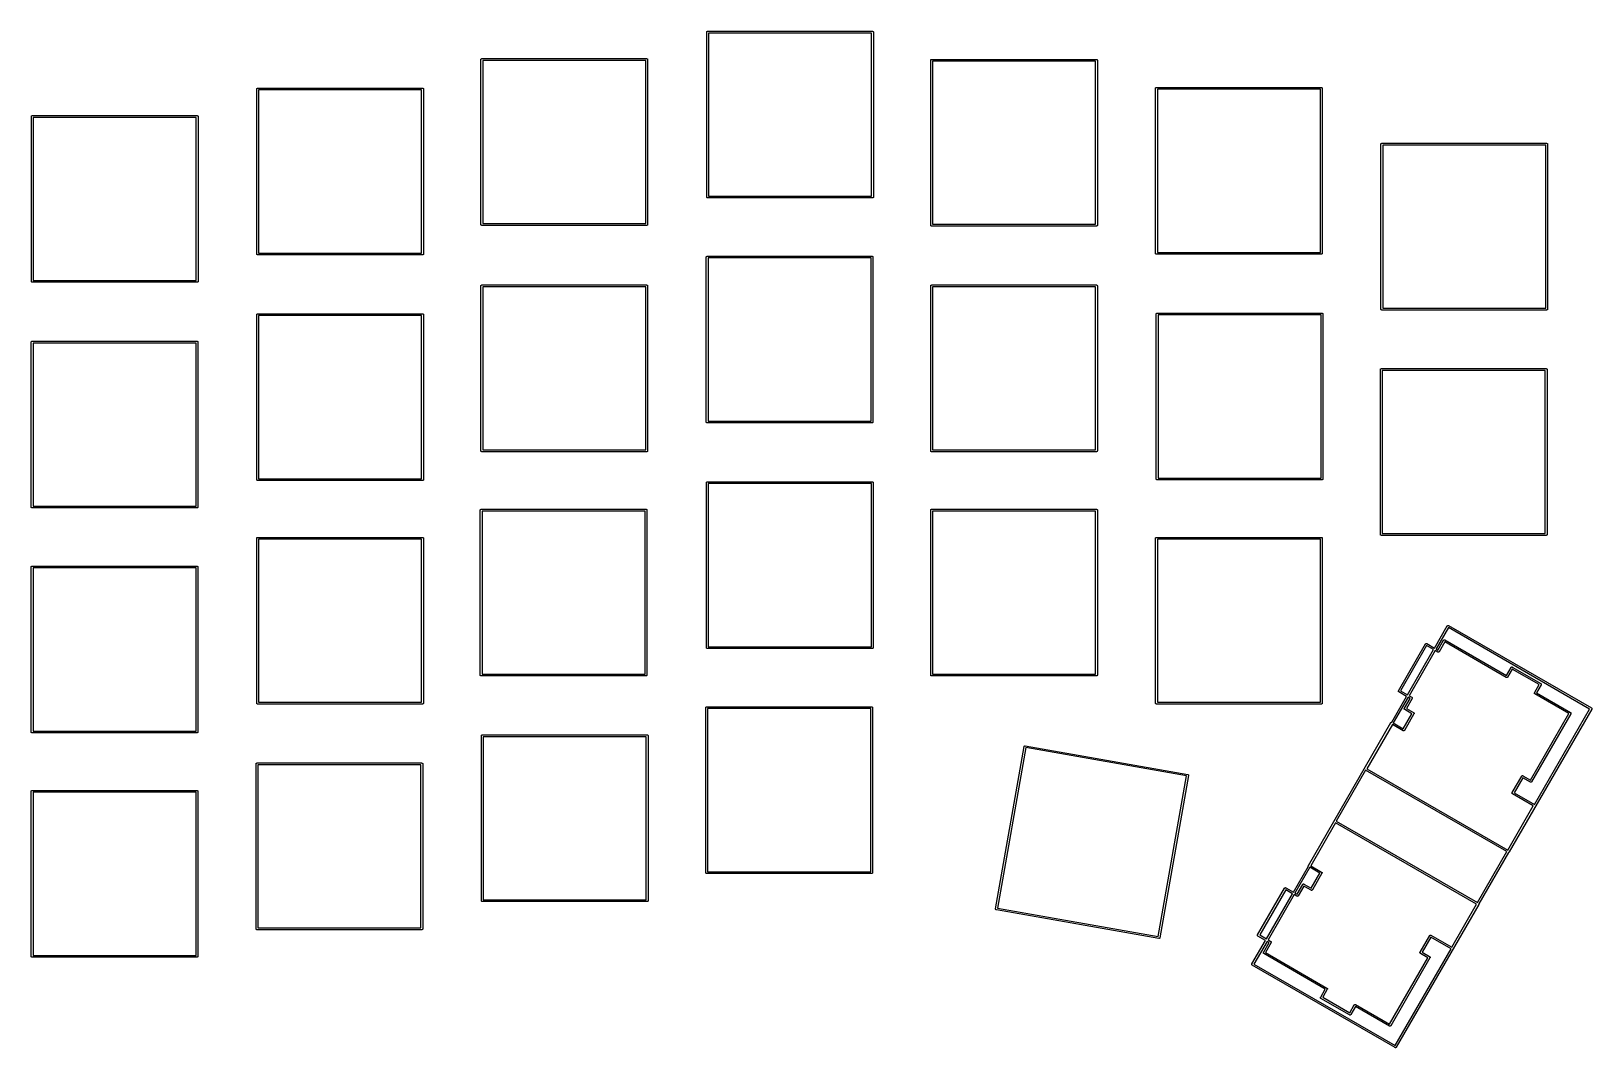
# Model space of a CAD drawing. Extents: x 77 to 210, y -136 to -50.
import ezdxf

# ---------------------------------------------------------------- set-up
doc = ezdxf.new("R2010")
doc.units = 0
doc.header["$MEASUREMENT"] = 0
doc.layers.add('BLACK', color=7, linetype='CONTINUOUS')

msp = doc.modelspace()

# ---------------------------------------------------------------- linework, layer by layer
at = {"layer": 'Black'}
for p, q in [((134.599, -49.8143), (134.6, -49.8077)), ((134.599, -63.7843), (134.599, -49.8143)), ((134.6, -49.801), (134.602, -49.7948)), ((134.6, -49.8077), (134.6, -49.801)), ((134.602, -49.7948), (134.604, -49.7882)), ((134.604, -49.7882), (134.607, -49.7824)), ((134.607, -49.7824), (134.609, -49.7762)), ((134.609, -49.7762), (134.613, -49.771)), ((134.613, -49.771), (134.617, -49.7653)), ((134.617, -49.7653), (134.622, -49.761)), ((134.622, -49.761), (134.626, -49.7559)), ((134.626, -49.7559), (134.632, -49.7525)), ((134.632, -49.7525), (134.637, -49.7483)), ((134.637, -49.7483), (134.643, -49.746)), ((134.643, -49.746), (134.649, -49.7426)), ((134.649, -49.7426), (134.656, -49.7415)), ((134.656, -49.7415), (134.662, -49.7392)), ((134.662, -49.7392), (134.669, -49.7392)), ((134.669, -49.7392), (134.675, -49.7381)), ((134.675, -49.7381), (148.645, -49.7381)), ((134.751, -49.8905), (134.751, -63.7081)), ((148.569, -49.8905), (134.751, -49.8905)), ((148.569, -63.7081), (148.569, -49.8905)), ((148.645, -49.7381), (148.652, -49.7392)), ((148.652, -49.7392), (148.658, -49.7392)), ((148.658, -49.7392), (148.665, -49.7415)), ((148.665, -49.7415), (148.671, -49.7426)), ((148.671, -49.7426), (148.677, -49.746)), ((148.677, -49.746), (148.683, -49.7483)), ((148.683, -49.7483), (148.688, -49.7525)), ((148.688, -49.7525), (148.694, -49.7559)), ((148.694, -49.7559), (148.698, -49.761)), ((148.698, -49.761), (148.704, -49.7653)), ((148.704, -49.7653), (148.707, -49.771)), ((148.707, -49.771), (148.711, -49.7762)), ((148.711, -49.7762), (148.713, -49.7824)), ((148.713, -49.7824), (148.717, -49.7882)), ((148.717, -49.7882), (148.718, -49.7948)), ((148.718, -49.7948), (148.72, -49.801)), ((148.72, -49.801), (148.72, -49.8077)), ((148.72, -49.8077), (148.721, -49.8143)), ((148.721, -49.8143), (148.721, -63.7843)), ((115.468, -52.1362), (115.469, -52.1297)), ((115.468, -66.1062), (115.468, -52.1362)), ((115.469, -52.123), (115.471, -52.1167)), ((115.469, -52.1297), (115.469, -52.123)), ((115.471, -52.1167), (115.473, -52.1102)), ((115.473, -52.1102), (115.476, -52.1044)), ((115.476, -52.1044), (115.478, -52.0981)), ((115.478, -52.0981), (115.482, -52.093)), ((115.482, -52.093), (115.486, -52.0873)), ((115.486, -52.0873), (115.491, -52.083)), ((115.491, -52.083), (115.495, -52.0779)), ((115.495, -52.0779), (115.501, -52.0745)), ((115.501, -52.0745), (115.506, -52.0702)), ((115.506, -52.0702), (115.512, -52.068)), ((115.512, -52.068), (115.518, -52.0646)), ((115.518, -52.0646), (115.525, -52.0635)), ((115.525, -52.0635), (115.531, -52.0612)), ((115.531, -52.0612), (115.538, -52.0612)), ((115.538, -52.0612), (115.544, -52.06)), ((115.544, -52.06), (129.514, -52.06)), ((115.62, -52.2124), (115.62, -66.03)), ((129.438, -52.2124), (115.62, -52.2124)), ((129.438, -66.03), (129.438, -52.2124)), ((129.514, -52.06), (129.521, -52.0612)), ((129.521, -52.0612), (129.527, -52.0612)), ((129.527, -52.0612), (129.534, -52.0635)), ((129.534, -52.0635), (129.54, -52.0646)), ((129.54, -52.0646), (129.546, -52.068)), ((129.546, -52.068), (129.552, -52.0702)), ((129.552, -52.0702), (129.557, -52.0745)), ((129.557, -52.0745), (129.563, -52.0779)), ((129.563, -52.0779), (129.567, -52.083)), ((129.567, -52.083), (129.573, -52.0873)), ((129.573, -52.0873), (129.576, -52.093)), ((129.576, -52.093), (129.58, -52.0981)), ((129.58, -52.0981), (129.582, -52.1044)), ((129.582, -52.1044), (129.586, -52.1102)), ((129.586, -52.1102), (129.587, -52.1167)), ((129.587, -52.1167), (129.589, -52.123)), ((129.589, -52.123), (129.589, -52.1297)), ((129.589, -52.1297), (129.59, -52.1362)), ((129.59, -52.1362), (129.59, -66.1062)), ((153.572, -52.1958), (153.573, -52.1892)), ((153.572, -66.1658), (153.572, -52.1958)), ((153.573, -52.1825), (153.576, -52.1763)), ((153.573, -52.1892), (153.573, -52.1825)), ((153.576, -52.1763), (153.577, -52.1697)), ((153.577, -52.1697), (153.58, -52.1639)), ((153.58, -52.1639), (153.583, -52.1577)), ((153.583, -52.1577), (153.587, -52.1526)), ((153.587, -52.1526), (153.59, -52.1468)), ((153.59, -52.1468), (153.595, -52.1425)), ((153.595, -52.1425), (153.6, -52.1374)), ((153.6, -52.1374), (153.605, -52.1341)), ((153.605, -52.1341), (153.61, -52.1298)), ((153.61, -52.1298), (153.617, -52.1275)), ((153.617, -52.1275), (153.622, -52.1242)), ((153.622, -52.1242), (153.629, -52.123)), ((153.629, -52.123), (153.635, -52.1207)), ((153.635, -52.1207), (153.642, -52.1207)), ((153.642, -52.1207), (153.649, -52.1196)), ((153.649, -52.1196), (167.619, -52.1196)), ((153.725, -52.272), (153.725, -66.0896)), ((167.542, -52.272), (153.725, -52.272)), ((167.542, -66.0896), (167.542, -52.272)), ((167.619, -52.1196), (167.625, -52.1207)), ((167.625, -52.1207), (167.632, -52.1207)), ((167.632, -52.1207), (167.638, -52.123)), ((167.638, -52.123), (167.645, -52.1242)), ((167.645, -52.1242), (167.65, -52.1275)), ((167.65, -52.1275), (167.657, -52.1298)), ((167.657, -52.1298), (167.662, -52.1341)), ((167.662, -52.1341), (167.668, -52.1374)), ((167.668, -52.1374), (167.672, -52.1425)), ((167.672, -52.1425), (167.677, -52.1468)), ((167.677, -52.1468), (167.68, -52.1526)), ((167.68, -52.1526), (167.685, -52.1577)), ((167.685, -52.1577), (167.687, -52.1639)), ((167.687, -52.1639), (167.69, -52.1697)), ((167.69, -52.1697), (167.691, -52.1763)), ((167.691, -52.1763), (167.694, -52.1825)), ((167.694, -52.1825), (167.694, -52.1892)), ((167.694, -52.1892), (167.695, -52.1958)), ((167.695, -52.1958), (167.695, -66.1658)), ((96.4754, -54.6368), (96.4765, -54.6303)), ((96.4754, -68.6068), (96.4754, -54.6368)), ((96.4765, -54.6236), (96.4788, -54.6173)), ((96.4765, -54.6303), (96.4765, -54.6236)), ((96.4788, -54.6173), (96.48, -54.6108)), ((96.48, -54.6108), (96.4833, -54.605)), ((96.4833, -54.605), (96.4856, -54.5987)), ((96.4856, -54.5987), (96.4899, -54.5936)), ((96.4899, -54.5936), (96.4932, -54.5878)), ((96.4932, -54.5878), (96.4983, -54.5836)), ((96.4983, -54.5836), (96.5026, -54.5785)), ((96.5026, -54.5785), (96.5084, -54.5751)), ((96.5084, -54.5751), (96.5135, -54.5708)), ((96.5135, -54.5708), (96.5197, -54.5686)), ((96.5197, -54.5686), (96.5255, -54.5652)), ((96.5255, -54.5652), (96.5321, -54.5641)), ((96.5321, -54.5641), (96.5383, -54.5618)), ((96.5383, -54.5618), (96.545, -54.5618)), ((96.545, -54.5618), (96.5516, -54.5606)), ((96.5516, -54.5606), (110.522, -54.5606)), ((96.6278, -54.713), (96.6278, -68.5306)), ((110.445, -54.713), (96.6278, -54.713)), ((110.445, -68.5306), (110.445, -54.713)), ((110.522, -54.5606), (110.528, -54.5618)), ((110.528, -54.5618), (110.535, -54.5618)), ((110.535, -54.5618), (110.541, -54.5641)), ((110.541, -54.5641), (110.548, -54.5652)), ((110.548, -54.5652), (110.553, -54.5686)), ((110.553, -54.5686), (110.56, -54.5708)), ((110.56, -54.5708), (110.565, -54.5751)), ((110.565, -54.5751), (110.571, -54.5785)), ((110.571, -54.5785), (110.575, -54.5836)), ((110.575, -54.5836), (110.58, -54.5878)), ((110.58, -54.5878), (110.583, -54.5936)), ((110.583, -54.5936), (110.588, -54.5987)), ((110.588, -54.5987), (110.59, -54.605)), ((110.59, -54.605), (110.593, -54.6108)), ((110.593, -54.6108), (110.594, -54.6173)), ((110.594, -54.6173), (110.597, -54.6236)), ((110.597, -54.6236), (110.597, -54.6303)), ((110.597, -54.6303), (110.598, -54.6368)), ((110.598, -54.6368), (110.598, -68.6068)), ((172.624, -54.5773), (172.626, -54.5707)), ((172.624, -68.5473), (172.624, -54.5773)), ((172.626, -54.5641), (172.628, -54.5578)), ((172.626, -54.5707), (172.626, -54.5641)), ((172.628, -54.5578), (172.629, -54.5512)), ((172.629, -54.5512), (172.632, -54.5455)), ((172.632, -54.5455), (172.635, -54.5392)), ((172.635, -54.5392), (172.639, -54.5341)), ((172.639, -54.5341), (172.642, -54.5283)), ((172.642, -54.5283), (172.647, -54.524)), ((172.647, -54.524), (172.652, -54.5189)), ((172.652, -54.5189), (172.657, -54.5156)), ((172.657, -54.5156), (172.663, -54.5113)), ((172.663, -54.5113), (172.669, -54.509)), ((172.669, -54.509), (172.675, -54.5057)), ((172.675, -54.5057), (172.681, -54.5045)), ((172.681, -54.5045), (172.687, -54.5022)), ((172.687, -54.5022), (172.694, -54.5022)), ((172.694, -54.5022), (172.701, -54.5011)), ((172.701, -54.5011), (186.671, -54.5011)), ((172.777, -54.6535), (172.777, -68.4711)), ((186.594, -54.6535), (172.777, -54.6535)), ((186.594, -68.4711), (186.594, -54.6535)), ((186.671, -54.5011), (186.677, -54.5022)), ((186.677, -54.5022), (186.684, -54.5022)), ((186.684, -54.5022), (186.69, -54.5045)), ((186.69, -54.5045), (186.697, -54.5057)), ((186.697, -54.5057), (186.703, -54.509)), ((186.703, -54.509), (186.709, -54.5113)), ((186.709, -54.5113), (186.714, -54.5156)), ((186.714, -54.5156), (186.72, -54.5189)), ((186.72, -54.5189), (186.724, -54.524)), ((186.724, -54.524), (186.729, -54.5283)), ((186.729, -54.5283), (186.732, -54.5341)), ((186.732, -54.5341), (186.737, -54.5392)), ((186.737, -54.5392), (186.739, -54.5455)), ((186.739, -54.5455), (186.742, -54.5512)), ((186.742, -54.5512), (186.743, -54.5578)), ((186.743, -54.5578), (186.746, -54.5641)), ((186.746, -54.5641), (186.746, -54.5707)), ((186.746, -54.5707), (186.747, -54.5773)), ((186.747, -54.5773), (186.747, -68.5473)), ((77.3831, -56.9588), (77.3842, -56.9522)), ((77.3831, -70.9288), (77.3831, -56.9588)), ((77.3842, -56.9456), (77.3865, -56.9393)), ((77.3842, -56.9522), (77.3842, -56.9456)), ((77.3865, -56.9393), (77.3877, -56.9327)), ((77.3877, -56.9327), (77.391, -56.927)), ((77.391, -56.927), (77.3933, -56.9207)), ((77.3933, -56.9207), (77.3976, -56.9156)), ((77.3976, -56.9156), (77.4009, -56.9098)), ((77.4009, -56.9098), (77.406, -56.9055)), ((77.406, -56.9055), (77.4103, -56.9004)), ((77.4103, -56.9004), (77.4161, -56.8971)), ((77.4161, -56.8971), (77.4212, -56.8928)), ((77.4212, -56.8928), (77.4274, -56.8905)), ((77.4274, -56.8905), (77.4332, -56.8872)), ((77.4332, -56.8872), (77.4398, -56.886)), ((77.4398, -56.886), (77.4461, -56.8838)), ((77.4461, -56.8838), (77.4527, -56.8838)), ((77.4527, -56.8838), (77.4593, -56.8826)), ((77.4593, -56.8826), (91.4293, -56.8826)), ((77.5355, -57.035), (77.5355, -70.8526)), ((91.3531, -57.035), (77.5355, -57.035)), ((91.3531, -70.8526), (91.3531, -57.035)), ((91.4293, -56.8826), (91.4359, -56.8838)), ((91.4359, -56.8838), (91.4425, -56.8838)), ((91.4425, -56.8838), (91.4488, -56.886)), ((91.4488, -56.886), (91.4553, -56.8872)), ((91.4553, -56.8872), (91.4611, -56.8905)), ((91.4611, -56.8905), (91.4674, -56.8928)), ((91.4674, -56.8928), (91.4725, -56.8971)), ((91.4725, -56.8971), (91.4783, -56.9004)), ((91.4783, -56.9004), (91.4826, -56.9055)), ((91.4826, -56.9055), (91.4877, -56.9098)), ((91.4877, -56.9098), (91.491, -56.9156)), ((91.491, -56.9156), (91.4953, -56.9207)), ((91.4953, -56.9207), (91.4976, -56.927)), ((91.4976, -56.927), (91.5009, -56.9327)), ((91.5009, -56.9327), (91.5021, -56.9393)), ((91.5021, -56.9393), (91.5043, -56.9456)), ((91.5043, -56.9456), (91.5043, -56.9522)), ((91.5043, -56.9522), (91.5055, -56.9588)), ((91.5055, -56.9588), (91.5055, -70.9288)), ((191.717, -59.3078), (191.718, -59.3012)), ((191.717, -73.2778), (191.717, -59.3078)), ((191.718, -59.2945), (191.72, -59.2883)), ((191.718, -59.3012), (191.718, -59.2945)), ((191.72, -59.2883), (191.721, -59.2817)), ((191.721, -59.2817), (191.725, -59.2759)), ((191.725, -59.2759), (191.727, -59.2697)), ((191.727, -59.2697), (191.731, -59.2645)), ((191.731, -59.2645), (191.735, -59.2588)), ((191.735, -59.2588), (191.74, -59.2545)), ((191.74, -59.2545), (191.744, -59.2494)), ((191.744, -59.2494), (191.75, -59.246)), ((191.75, -59.246), (191.755, -59.2418)), ((191.755, -59.2418), (191.761, -59.2395)), ((191.761, -59.2395), (191.767, -59.2361)), ((191.767, -59.2361), (191.773, -59.235)), ((191.773, -59.235), (191.78, -59.2327)), ((191.78, -59.2327), (191.786, -59.2327)), ((191.786, -59.2327), (191.793, -59.2316)), ((191.793, -59.2316), (205.763, -59.2316)), ((191.869, -59.384), (191.869, -73.2016)), ((205.687, -59.384), (191.869, -59.384)), ((205.687, -73.2016), (205.687, -59.384)), ((205.763, -59.2316), (205.77, -59.2327)), ((205.77, -59.2327), (205.776, -59.2327)), ((205.776, -59.2327), (205.782, -59.235)), ((205.782, -59.235), (205.789, -59.2361)), ((205.789, -59.2361), (205.795, -59.2395)), ((205.795, -59.2395), (205.801, -59.2418)), ((205.801, -59.2418), (205.806, -59.246)), ((205.806, -59.246), (205.812, -59.2494)), ((205.812, -59.2494), (205.816, -59.2545)), ((205.816, -59.2545), (205.821, -59.2588)), ((205.821, -59.2588), (205.825, -59.2645)), ((205.825, -59.2645), (205.829, -59.2697)), ((205.829, -59.2697), (205.831, -59.2759)), ((205.831, -59.2759), (205.835, -59.2817)), ((205.835, -59.2817), (205.836, -59.2883)), ((205.836, -59.2883), (205.838, -59.2945)), ((205.838, -59.2945), (205.838, -59.3012)), ((205.838, -59.3012), (205.839, -59.3078)), ((205.839, -59.3078), (205.839, -73.2778)), ((134.6, -63.7908), (134.599, -63.7843)), ((134.6, -63.7975), (134.6, -63.7908)), ((134.602, -63.8037), (134.6, -63.7975)), ((134.604, -63.8103), (134.602, -63.8037)), ((134.607, -63.8161), (134.604, -63.8103)), ((134.609, -63.8224), (134.607, -63.8161)), ((134.613, -63.8275), (134.609, -63.8224)), ((134.617, -63.8332), (134.613, -63.8275)), ((134.622, -63.8375), (134.617, -63.8332)), ((134.626, -63.8426), (134.622, -63.8375)), ((134.632, -63.846), (134.626, -63.8426)), ((134.637, -63.8502), (134.632, -63.846)), ((134.643, -63.8525), (134.637, -63.8502)), ((134.649, -63.8559), (134.643, -63.8525)), ((134.656, -63.857), (134.649, -63.8559)), ((134.662, -63.8593), (134.656, -63.857)), ((134.669, -63.8593), (134.662, -63.8593)), ((134.675, -63.8605), (134.669, -63.8593)), ((148.645, -63.8605), (134.675, -63.8605)), ((134.751, -63.7081), (148.569, -63.7081)), ((148.652, -63.8593), (148.645, -63.8605)), ((148.658, -63.8593), (148.652, -63.8593)), ((148.665, -63.857), (148.658, -63.8593)), ((148.671, -63.8559), (148.665, -63.857)), ((148.677, -63.8525), (148.671, -63.8559)), ((148.683, -63.8502), (148.677, -63.8525)), ((148.688, -63.846), (148.683, -63.8502)), ((148.694, -63.8426), (148.688, -63.846)), ((148.698, -63.8375), (148.694, -63.8426)), ((148.704, -63.8332), (148.698, -63.8375)), ((148.707, -63.8275), (148.704, -63.8332)), ((148.711, -63.8224), (148.707, -63.8275)), ((148.713, -63.8161), (148.711, -63.8224)), ((148.717, -63.8103), (148.713, -63.8161)), ((148.718, -63.8037), (148.717, -63.8103)), ((148.72, -63.7975), (148.718, -63.8037)), ((148.721, -63.7843), (148.72, -63.7908)), ((148.72, -63.7908), (148.72, -63.7975)), ((115.469, -66.1128), (115.468, -66.1062)), ((115.62, -66.03), (129.438, -66.03)), ((129.59, -66.1062), (129.589, -66.1128)), ((153.725, -66.0896), (167.542, -66.0896)), ((115.469, -66.1195), (115.469, -66.1128)), ((115.471, -66.1257), (115.469, -66.1195)), ((115.473, -66.1323), (115.471, -66.1257)), ((115.476, -66.1381), (115.473, -66.1323)), ((115.478, -66.1443), (115.476, -66.1381)), ((115.482, -66.1494), (115.478, -66.1443)), ((115.486, -66.1552), (115.482, -66.1494)), ((115.491, -66.1595), (115.486, -66.1552)), ((115.495, -66.1646), (115.491, -66.1595)), ((115.501, -66.1679), (115.495, -66.1646)), ((115.506, -66.1722), (115.501, -66.1679)), ((115.512, -66.1745), (115.506, -66.1722)), ((115.518, -66.1778), (115.512, -66.1745)), ((115.525, -66.179), (115.518, -66.1778)), ((115.531, -66.1813), (115.525, -66.179)), ((115.538, -66.1813), (115.531, -66.1813)), ((115.544, -66.1824), (115.538, -66.1813)), ((129.514, -66.1824), (115.544, -66.1824)), ((129.521, -66.1813), (129.514, -66.1824)), ((129.527, -66.1813), (129.521, -66.1813)), ((129.534, -66.179), (129.527, -66.1813)), ((129.54, -66.1778), (129.534, -66.179)), ((129.546, -66.1745), (129.54, -66.1778)), ((129.552, -66.1722), (129.546, -66.1745)), ((129.557, -66.1679), (129.552, -66.1722)), ((129.563, -66.1646), (129.557, -66.1679)), ((129.567, -66.1595), (129.563, -66.1646)), ((129.573, -66.1552), (129.567, -66.1595)), ((129.576, -66.1494), (129.573, -66.1552)), ((129.58, -66.1443), (129.576, -66.1494)), ((129.582, -66.1381), (129.58, -66.1443)), ((129.586, -66.1323), (129.582, -66.1381)), ((129.587, -66.1257), (129.586, -66.1323)), ((129.589, -66.1195), (129.587, -66.1257)), ((129.589, -66.1128), (129.589, -66.1195)), ((153.573, -66.1723), (153.572, -66.1658)), ((153.573, -66.179), (153.573, -66.1723)), ((153.576, -66.1853), (153.573, -66.179)), ((153.577, -66.1918), (153.576, -66.1853)), ((153.58, -66.1976), (153.577, -66.1918)), ((153.583, -66.2039), (153.58, -66.1976)), ((153.587, -66.209), (153.583, -66.2039)), ((153.59, -66.2148), (153.587, -66.209)), ((153.595, -66.219), (153.59, -66.2148)), ((153.6, -66.2241), (153.595, -66.219)), ((153.605, -66.2275), (153.6, -66.2241)), ((153.61, -66.2318), (153.605, -66.2275)), ((153.617, -66.234), (153.61, -66.2318)), ((153.622, -66.2374), (153.617, -66.234)), ((153.629, -66.2385), (153.622, -66.2374)), ((153.635, -66.2408), (153.629, -66.2385)), ((153.642, -66.2408), (153.635, -66.2408)), ((153.649, -66.242), (153.642, -66.2408)), ((167.619, -66.242), (153.649, -66.242)), ((167.625, -66.2408), (167.619, -66.242)), ((167.632, -66.2408), (167.625, -66.2408)), ((167.638, -66.2385), (167.632, -66.2408)), ((167.645, -66.2374), (167.638, -66.2385)), ((167.65, -66.234), (167.645, -66.2374)), ((167.657, -66.2318), (167.65, -66.234)), ((167.662, -66.2275), (167.657, -66.2318)), ((167.668, -66.2241), (167.662, -66.2275)), ((167.672, -66.219), (167.668, -66.2241)), ((167.677, -66.2148), (167.672, -66.219)), ((167.68, -66.209), (167.677, -66.2148)), ((167.685, -66.2039), (167.68, -66.209)), ((167.687, -66.1976), (167.685, -66.2039)), ((167.69, -66.1918), (167.687, -66.1976)), ((167.691, -66.1853), (167.69, -66.1918)), ((167.694, -66.179), (167.691, -66.1853)), ((167.695, -66.1658), (167.694, -66.1723)), ((167.694, -66.1723), (167.694, -66.179)), ((96.4765, -68.6134), (96.4754, -68.6068)), ((96.4765, -68.6201), (96.4765, -68.6134)), ((96.4788, -68.6263), (96.4765, -68.6201)), ((96.48, -68.6329), (96.4788, -68.6263)), ((96.4833, -68.6387), (96.48, -68.6329)), ((96.4856, -68.6449), (96.4833, -68.6387)), ((96.4899, -68.65), (96.4856, -68.6449)), ((96.4932, -68.6558), (96.4899, -68.65)), ((96.4983, -68.6601), (96.4932, -68.6558)), ((96.5026, -68.6652), (96.4983, -68.6601)), ((96.5084, -68.6685), (96.5026, -68.6652)), ((96.5135, -68.6728), (96.5084, -68.6685)), ((96.5197, -68.6751), (96.5135, -68.6728)), ((96.5255, -68.6784), (96.5197, -68.6751)), ((96.5321, -68.6796), (96.5255, -68.6784)), ((96.5383, -68.6819), (96.5321, -68.6796)), ((96.545, -68.6819), (96.5383, -68.6819)), ((96.5516, -68.683), (96.545, -68.6819)), ((110.522, -68.683), (96.5516, -68.683)), ((96.6278, -68.5306), (110.445, -68.5306)), ((110.528, -68.6819), (110.522, -68.683)), ((110.535, -68.6819), (110.528, -68.6819)), ((110.541, -68.6796), (110.535, -68.6819)), ((110.548, -68.6784), (110.541, -68.6796)), ((110.553, -68.6751), (110.548, -68.6784)), ((110.56, -68.6728), (110.553, -68.6751)), ((110.565, -68.6685), (110.56, -68.6728)), ((110.571, -68.6652), (110.565, -68.6685)), ((110.575, -68.6601), (110.571, -68.6652)), ((110.58, -68.6558), (110.575, -68.6601)), ((110.583, -68.65), (110.58, -68.6558)), ((110.588, -68.6449), (110.583, -68.65)), ((110.59, -68.6387), (110.588, -68.6449)), ((110.593, -68.6329), (110.59, -68.6387)), ((110.594, -68.6263), (110.593, -68.6329)), ((110.597, -68.6201), (110.594, -68.6263)), ((110.598, -68.6068), (110.597, -68.6134)), ((110.597, -68.6134), (110.597, -68.6201)), ((172.626, -68.5539), (172.624, -68.5473)), ((172.626, -68.5605), (172.626, -68.5539)), ((172.628, -68.5668), (172.626, -68.5605)), ((172.629, -68.5734), (172.628, -68.5668)), ((172.632, -68.5791), (172.629, -68.5734)), ((172.635, -68.5854), (172.632, -68.5791)), ((172.639, -68.5905), (172.635, -68.5854)), ((172.642, -68.5963), (172.639, -68.5905)), ((172.647, -68.6006), (172.642, -68.5963)), ((172.652, -68.6057), (172.647, -68.6006)), ((172.657, -68.609), (172.652, -68.6057)), ((172.663, -68.6133), (172.657, -68.609)), ((172.669, -68.6156), (172.663, -68.6133)), ((172.675, -68.6189), (172.669, -68.6156)), ((172.681, -68.6201), (172.675, -68.6189)), ((172.687, -68.6223), (172.681, -68.6201)), ((172.694, -68.6223), (172.687, -68.6223)), ((172.701, -68.6235), (172.694, -68.6223)), ((186.671, -68.6235), (172.701, -68.6235)), ((172.777, -68.4711), (186.594, -68.4711)), ((186.677, -68.6223), (186.671, -68.6235)), ((186.684, -68.6223), (186.677, -68.6223)), ((186.69, -68.6201), (186.684, -68.6223)), ((186.697, -68.6189), (186.69, -68.6201)), ((186.703, -68.6156), (186.697, -68.6189)), ((186.709, -68.6133), (186.703, -68.6156)), ((186.714, -68.609), (186.709, -68.6133)), ((186.72, -68.6057), (186.714, -68.609)), ((186.724, -68.6006), (186.72, -68.6057)), ((186.729, -68.5963), (186.724, -68.6006)), ((186.732, -68.5905), (186.729, -68.5963)), ((186.737, -68.5854), (186.732, -68.5905)), ((186.739, -68.5791), (186.737, -68.5854)), ((186.742, -68.5734), (186.739, -68.5791)), ((186.743, -68.5668), (186.742, -68.5734)), ((186.746, -68.5605), (186.743, -68.5668)), ((186.747, -68.5473), (186.746, -68.5539)), ((186.746, -68.5539), (186.746, -68.5605)), ((134.56, -68.8664), (134.562, -68.8598)), ((134.56, -82.8364), (134.56, -68.8664)), ((134.562, -68.8532), (134.564, -68.8469)), ((134.562, -68.8598), (134.562, -68.8532)), ((134.564, -68.8469), (134.565, -68.8404)), ((134.565, -68.8404), (134.568, -68.8346)), ((134.568, -68.8346), (134.571, -68.8283)), ((134.571, -68.8283), (134.575, -68.8232)), ((134.575, -68.8232), (134.578, -68.8174)), ((134.578, -68.8174), (134.583, -68.8131)), ((134.583, -68.8131), (134.588, -68.808)), ((134.588, -68.808), (134.593, -68.8047)), ((134.593, -68.8047), (134.599, -68.8004)), ((134.599, -68.8004), (134.605, -68.7981)), ((134.605, -68.7981), (134.611, -68.7948)), ((134.611, -68.7948), (134.617, -68.7936)), ((134.617, -68.7936), (134.623, -68.7914)), ((134.623, -68.7914), (134.63, -68.7914)), ((134.63, -68.7914), (134.637, -68.7902)), ((134.637, -68.7902), (148.607, -68.7902)), ((134.713, -68.9426), (134.713, -82.7602)), ((148.53, -68.9426), (134.713, -68.9426)), ((148.53, -82.7602), (148.53, -68.9426)), ((148.607, -68.7902), (148.613, -68.7914)), ((148.613, -68.7914), (148.62, -68.7914)), ((148.62, -68.7914), (148.626, -68.7936)), ((148.626, -68.7936), (148.633, -68.7948)), ((148.633, -68.7948), (148.638, -68.7981)), ((148.638, -68.7981), (148.645, -68.8004)), ((148.645, -68.8004), (148.65, -68.8047)), ((148.65, -68.8047), (148.656, -68.808)), ((148.656, -68.808), (148.66, -68.8131)), ((148.66, -68.8131), (148.665, -68.8174)), ((148.665, -68.8174), (148.668, -68.8232)), ((148.668, -68.8232), (148.673, -68.8283)), ((148.673, -68.8283), (148.675, -68.8346)), ((148.675, -68.8346), (148.678, -68.8404)), ((148.678, -68.8404), (148.679, -68.8469)), ((148.679, -68.8469), (148.682, -68.8532)), ((148.682, -68.8532), (148.682, -68.8598)), ((148.682, -68.8598), (148.683, -68.8664)), ((148.683, -68.8664), (148.683, -82.8364)), ((77.3842, -70.9354), (77.3831, -70.9288)), ((77.3842, -70.942), (77.3842, -70.9354)), ((77.3865, -70.9483), (77.3842, -70.942)), ((77.3877, -70.9549), (77.3865, -70.9483)), ((77.391, -70.9607), (77.3877, -70.9549)), ((77.3933, -70.9669), (77.391, -70.9607)), ((77.3976, -70.972), (77.3933, -70.9669)), ((77.4009, -70.9778), (77.3976, -70.972)), ((77.406, -70.9821), (77.4009, -70.9778)), ((77.4103, -70.9872), (77.406, -70.9821)), ((77.4161, -70.9905), (77.4103, -70.9872)), ((77.4212, -70.9948), (77.4161, -70.9905)), ((77.4274, -70.9971), (77.4212, -70.9948)), ((77.4332, -71.0004), (77.4274, -70.9971)), ((77.4398, -71.0016), (77.4332, -71.0004)), ((77.4461, -71.0039), (77.4398, -71.0016)), ((77.4527, -71.0039), (77.4461, -71.0039)), ((77.4593, -71.005), (77.4527, -71.0039)), ((91.4293, -71.005), (77.4593, -71.005)), ((77.5355, -70.8526), (91.3531, -70.8526)), ((91.4359, -71.0039), (91.4293, -71.005)), ((91.4425, -71.0039), (91.4359, -71.0039)), ((91.4488, -71.0016), (91.4425, -71.0039)), ((91.4553, -71.0004), (91.4488, -71.0016)), ((91.4611, -70.9971), (91.4553, -71.0004)), ((91.4674, -70.9948), (91.4611, -70.9971)), ((91.4725, -70.9905), (91.4674, -70.9948)), ((91.4783, -70.9872), (91.4725, -70.9905)), ((91.4826, -70.9821), (91.4783, -70.9872)), ((91.4877, -70.9778), (91.4826, -70.9821)), ((91.491, -70.972), (91.4877, -70.9778)), ((91.4953, -70.9669), (91.491, -70.972)), ((91.4976, -70.9607), (91.4953, -70.9669)), ((91.5009, -70.9549), (91.4976, -70.9607)), ((91.5021, -70.9483), (91.5009, -70.9549)), ((91.5043, -70.942), (91.5021, -70.9483)), ((91.5055, -70.9288), (91.5043, -70.9354)), ((91.5043, -70.9354), (91.5043, -70.942)), ((115.468, -71.3075), (115.469, -71.3009)), ((115.468, -85.2775), (115.468, -71.3075)), ((115.469, -71.2942), (115.471, -71.288)), ((115.469, -71.3009), (115.469, -71.2942)), ((115.471, -71.288), (115.473, -71.2814)), ((115.473, -71.2814), (115.476, -71.2756)), ((115.476, -71.2756), (115.478, -71.2694)), ((115.478, -71.2694), (115.482, -71.2643)), ((115.482, -71.2643), (115.486, -71.2585)), ((115.486, -71.2585), (115.491, -71.2542)), ((115.491, -71.2542), (115.495, -71.2491)), ((115.495, -71.2491), (115.501, -71.2458)), ((115.501, -71.2458), (115.506, -71.2415)), ((115.506, -71.2415), (115.512, -71.2392)), ((115.512, -71.2392), (115.518, -71.2359)), ((115.518, -71.2359), (115.525, -71.2347)), ((115.525, -71.2347), (115.531, -71.2324)), ((115.531, -71.2324), (115.538, -71.2324)), ((115.538, -71.2324), (115.544, -71.2313)), ((115.544, -71.2313), (129.514, -71.2313)), ((115.62, -71.3837), (115.62, -85.2013)), ((129.438, -71.3837), (115.62, -71.3837)), ((129.438, -85.2013), (129.438, -71.3837)), ((129.514, -71.2313), (129.521, -71.2324)), ((129.521, -71.2324), (129.527, -71.2324)), ((129.527, -71.2324), (129.534, -71.2347)), ((129.534, -71.2347), (129.54, -71.2359)), ((129.54, -71.2359), (129.546, -71.2392)), ((129.546, -71.2392), (129.552, -71.2415)), ((129.552, -71.2415), (129.557, -71.2458)), ((129.557, -71.2458), (129.563, -71.2491)), ((129.563, -71.2491), (129.567, -71.2542)), ((129.567, -71.2542), (129.573, -71.2585)), ((129.573, -71.2585), (129.576, -71.2643)), ((129.576, -71.2643), (129.58, -71.2694)), ((129.58, -71.2694), (129.582, -71.2756)), ((129.582, -71.2756), (129.586, -71.2814)), ((129.586, -71.2814), (129.587, -71.288)), ((129.587, -71.288), (129.589, -71.2942)), ((129.589, -71.2942), (129.589, -71.3009)), ((129.589, -71.3009), (129.59, -71.3075)), ((129.59, -71.3075), (129.59, -85.2775)), ((153.572, -71.3075), (153.573, -71.3009)), ((153.572, -85.2775), (153.572, -71.3075)), ((153.573, -71.2942), (153.576, -71.288)), ((153.573, -71.3009), (153.573, -71.2942)), ((153.576, -71.288), (153.577, -71.2814)), ((153.577, -71.2814), (153.58, -71.2756)), ((153.58, -71.2756), (153.583, -71.2694)), ((153.583, -71.2694), (153.587, -71.2643)), ((153.587, -71.2643), (153.59, -71.2585)), ((153.59, -71.2585), (153.595, -71.2542)), ((153.595, -71.2542), (153.6, -71.2491)), ((153.6, -71.2491), (153.605, -71.2458)), ((153.605, -71.2458), (153.61, -71.2415)), ((153.61, -71.2415), (153.617, -71.2392)), ((153.617, -71.2392), (153.622, -71.2359)), ((153.622, -71.2359), (153.629, -71.2347)), ((153.629, -71.2347), (153.635, -71.2324)), ((153.635, -71.2324), (153.642, -71.2324)), ((153.642, -71.2324), (153.649, -71.2313)), ((153.649, -71.2313), (167.619, -71.2313)), ((153.725, -71.3837), (153.725, -85.2013)), ((167.542, -71.3837), (153.725, -71.3837)), ((167.542, -85.2013), (167.542, -71.3837)), ((167.619, -71.2313), (167.625, -71.2324)), ((167.625, -71.2324), (167.632, -71.2324)), ((167.632, -71.2324), (167.638, -71.2347)), ((167.638, -71.2347), (167.645, -71.2359)), ((167.645, -71.2359), (167.65, -71.2392)), ((167.65, -71.2392), (167.657, -71.2415)), ((167.657, -71.2415), (167.662, -71.2458)), ((167.662, -71.2458), (167.668, -71.2491)), ((167.668, -71.2491), (167.672, -71.2542)), ((167.672, -71.2542), (167.677, -71.2585)), ((167.677, -71.2585), (167.68, -71.2643)), ((167.68, -71.2643), (167.685, -71.2694)), ((167.685, -71.2694), (167.687, -71.2756)), ((167.687, -71.2756), (167.69, -71.2814)), ((167.69, -71.2814), (167.691, -71.288)), ((167.691, -71.288), (167.694, -71.2942)), ((167.694, -71.2942), (167.694, -71.3009)), ((167.694, -71.3009), (167.695, -71.3075)), ((167.695, -71.3075), (167.695, -85.2775)), ((96.4754, -73.7485), (96.4765, -73.742)), ((96.4754, -87.7185), (96.4754, -73.7485)), ((96.4765, -73.7353), (96.4788, -73.729)), ((96.4765, -73.742), (96.4765, -73.7353)), ((96.4788, -73.729), (96.48, -73.7225)), ((96.48, -73.7225), (96.4833, -73.7167)), ((96.4833, -73.7167), (96.4856, -73.7104)), ((96.4856, -73.7104), (96.4899, -73.7053)), ((96.4899, -73.7053), (96.4932, -73.6995)), ((96.4932, -73.6995), (96.4983, -73.6953)), ((96.4983, -73.6953), (96.5026, -73.6902)), ((96.5026, -73.6902), (96.5084, -73.6868)), ((96.5084, -73.6868), (96.5135, -73.6825)), ((96.5135, -73.6825), (96.5197, -73.6803)), ((96.5197, -73.6803), (96.5255, -73.6769)), ((96.5255, -73.6769), (96.5321, -73.6758)), ((96.5321, -73.6758), (96.5383, -73.6735)), ((96.5383, -73.6735), (96.545, -73.6735)), ((96.545, -73.6735), (96.5516, -73.6723)), ((96.5516, -73.6723), (110.522, -73.6723)), ((96.6278, -73.8247), (96.6278, -87.6423)), ((110.445, -73.8247), (96.6278, -73.8247)), ((110.445, -87.6423), (110.445, -73.8247)), ((110.522, -73.6723), (110.528, -73.6735)), ((110.528, -73.6735), (110.535, -73.6735)), ((110.535, -73.6735), (110.541, -73.6758)), ((110.541, -73.6758), (110.548, -73.6769)), ((110.548, -73.6769), (110.553, -73.6803)), ((110.553, -73.6803), (110.56, -73.6825)), ((110.56, -73.6825), (110.565, -73.6868)), ((110.565, -73.6868), (110.571, -73.6902)), ((110.571, -73.6902), (110.575, -73.6953)), ((110.575, -73.6953), (110.58, -73.6995)), ((110.58, -73.6995), (110.583, -73.7053)), ((110.583, -73.7053), (110.588, -73.7104)), ((110.588, -73.7104), (110.59, -73.7167)), ((110.59, -73.7167), (110.593, -73.7225)), ((110.593, -73.7225), (110.594, -73.729)), ((110.594, -73.729), (110.597, -73.7353)), ((110.597, -73.7353), (110.597, -73.742)), ((110.597, -73.742), (110.598, -73.7485)), ((110.598, -73.7485), (110.598, -87.7185)), ((172.684, -73.689), (172.685, -73.6824)), ((172.684, -87.659), (172.684, -73.689)), ((172.685, -73.6758), (172.687, -73.6695)), ((172.685, -73.6824), (172.685, -73.6758)), ((172.687, -73.6695), (172.689, -73.6629)), ((172.689, -73.6629), (172.692, -73.6572)), ((172.692, -73.6572), (172.694, -73.6509)), ((172.694, -73.6509), (172.699, -73.6458)), ((172.699, -73.6458), (172.702, -73.64)), ((172.702, -73.64), (172.707, -73.6357)), ((172.707, -73.6357), (172.711, -73.6306)), ((172.711, -73.6306), (172.717, -73.6273)), ((172.717, -73.6273), (172.722, -73.623)), ((172.722, -73.623), (172.728, -73.6207)), ((172.728, -73.6207), (172.734, -73.6174)), ((172.734, -73.6174), (172.741, -73.6162)), ((172.741, -73.6162), (172.747, -73.6139)), ((172.747, -73.6139), (172.754, -73.6139)), ((172.754, -73.6139), (172.76, -73.6128)), ((172.76, -73.6128), (186.73, -73.6128)), ((172.836, -73.7652), (172.836, -87.5828)), ((186.654, -73.7652), (172.836, -73.7652)), ((186.654, -87.5828), (186.654, -73.7652)), ((186.73, -73.6128), (186.737, -73.6139)), ((186.737, -73.6139), (186.743, -73.6139)), ((186.743, -73.6139), (186.75, -73.6162)), ((186.75, -73.6162), (186.756, -73.6174)), ((186.756, -73.6174), (186.762, -73.6207)), ((186.762, -73.6207), (186.768, -73.623)), ((186.768, -73.623), (186.773, -73.6273)), ((186.773, -73.6273), (186.779, -73.6306)), ((186.779, -73.6306), (186.783, -73.6357)), ((186.783, -73.6357), (186.789, -73.64)), ((186.789, -73.64), (186.792, -73.6458)), ((186.792, -73.6458), (186.796, -73.6509)), ((186.796, -73.6509), (186.798, -73.6572)), ((186.798, -73.6572), (186.802, -73.6629)), ((186.802, -73.6629), (186.803, -73.6695)), ((186.803, -73.6695), (186.805, -73.6758)), ((186.805, -73.6758), (186.805, -73.6824)), ((186.805, -73.6824), (186.806, -73.689)), ((186.806, -73.689), (186.806, -87.659)), ((191.718, -73.2843), (191.717, -73.2778)), ((191.718, -73.291), (191.718, -73.2843)), ((191.72, -73.2972), (191.718, -73.291)), ((191.721, -73.3038), (191.72, -73.2972)), ((191.725, -73.3096), (191.721, -73.3038)), ((191.727, -73.3159), (191.725, -73.3096)), ((191.731, -73.321), (191.727, -73.3159)), ((191.735, -73.3267), (191.731, -73.321)), ((191.74, -73.331), (191.735, -73.3267)), ((191.744, -73.3361), (191.74, -73.331)), ((191.75, -73.3395), (191.744, -73.3361)), ((191.755, -73.3437), (191.75, -73.3395)), ((191.761, -73.346), (191.755, -73.3437)), ((191.767, -73.3494), (191.761, -73.346)), ((191.773, -73.3505), (191.767, -73.3494)), ((191.78, -73.3528), (191.773, -73.3505)), ((191.786, -73.3528), (191.78, -73.3528)), ((191.793, -73.354), (191.786, -73.3528)), ((205.763, -73.354), (191.793, -73.354)), ((191.869, -73.2016), (205.687, -73.2016)), ((205.77, -73.3528), (205.763, -73.354)), ((205.776, -73.3528), (205.77, -73.3528)), ((205.782, -73.3505), (205.776, -73.3528)), ((205.789, -73.3494), (205.782, -73.3505)), ((205.795, -73.346), (205.789, -73.3494)), ((205.801, -73.3437), (205.795, -73.346)), ((205.806, -73.3395), (205.801, -73.3437)), ((205.812, -73.3361), (205.806, -73.3395)), ((205.816, -73.331), (205.812, -73.3361)), ((205.821, -73.3267), (205.816, -73.331)), ((205.825, -73.321), (205.821, -73.3267)), ((205.829, -73.3159), (205.825, -73.321)), ((205.831, -73.3096), (205.829, -73.3159)), ((205.835, -73.3038), (205.831, -73.3096)), ((205.836, -73.2972), (205.835, -73.3038)), ((205.838, -73.291), (205.836, -73.2972)), ((205.839, -73.2778), (205.838, -73.2843)), ((205.838, -73.2843), (205.838, -73.291)), ((77.3637, -76.0705), (77.3648, -76.0639)), ((77.3637, -90.0405), (77.3637, -76.0705)), ((77.3648, -76.0573), (77.3671, -76.051)), ((77.3648, -76.0639), (77.3648, -76.0573)), ((77.3671, -76.051), (77.3683, -76.0444)), ((77.3683, -76.0444), (77.3716, -76.0387)), ((77.3716, -76.0387), (77.3739, -76.0324)), ((77.3739, -76.0324), (77.3782, -76.0273)), ((77.3782, -76.0273), (77.3815, -76.0215)), ((77.3815, -76.0215), (77.3866, -76.0172)), ((77.3866, -76.0172), (77.3909, -76.0121)), ((77.3909, -76.0121), (77.3967, -76.0088)), ((77.3967, -76.0088), (77.4018, -76.0045)), ((77.4018, -76.0045), (77.408, -76.0022)), ((77.408, -76.0022), (77.4138, -75.9989)), ((77.4138, -75.9989), (77.4204, -75.9977)), ((77.4204, -75.9977), (77.4267, -75.9955)), ((77.4267, -75.9955), (77.4333, -75.9955)), ((77.4333, -75.9955), (77.4399, -75.9943)), ((77.4399, -75.9943), (91.4099, -75.9943)), ((77.5161, -76.1467), (77.5161, -89.9643)), ((91.3337, -76.1467), (77.5161, -76.1467)), ((91.3337, -89.9643), (91.3337, -76.1467)), ((91.4099, -75.9943), (91.4165, -75.9955)), ((91.4165, -75.9955), (91.4231, -75.9955)), ((91.4231, -75.9955), (91.4294, -75.9977)), ((91.4294, -75.9977), (91.4359, -75.9989)), ((91.4359, -75.9989), (91.4417, -76.0022)), ((91.4417, -76.0022), (91.448, -76.0045)), ((91.448, -76.0045), (91.4531, -76.0088)), ((91.4531, -76.0088), (91.4589, -76.0121)), ((91.4589, -76.0121), (91.4631, -76.0172)), ((91.4631, -76.0172), (91.4683, -76.0215)), ((91.4683, -76.0215), (91.4716, -76.0273)), ((91.4716, -76.0273), (91.4759, -76.0324)), ((91.4759, -76.0324), (91.4782, -76.0387)), ((91.4782, -76.0387), (91.4815, -76.0444)), ((91.4815, -76.0444), (91.4826, -76.051)), ((91.4826, -76.051), (91.4849, -76.0573)), ((91.4849, -76.0573), (91.4849, -76.0639)), ((91.4849, -76.0639), (91.4861, -76.0705)), ((91.4861, -76.0705), (91.4861, -90.0405)), ((191.677, -78.3925), (191.678, -78.3859)), ((191.677, -92.3625), (191.677, -78.3925)), ((191.678, -78.3793), (191.68, -78.373)), ((191.678, -78.3859), (191.678, -78.3793)), ((191.68, -78.373), (191.681, -78.3664)), ((191.681, -78.3664), (191.685, -78.3607)), ((191.685, -78.3607), (191.687, -78.3544)), ((191.687, -78.3544), (191.691, -78.3493)), ((191.691, -78.3493), (191.694, -78.3435)), ((191.694, -78.3435), (191.7, -78.3392)), ((191.7, -78.3392), (191.704, -78.3341)), ((191.704, -78.3341), (191.71, -78.3308)), ((191.71, -78.3308), (191.715, -78.3265)), ((191.715, -78.3265), (191.721, -78.3242)), ((191.721, -78.3242), (191.727, -78.3209)), ((191.727, -78.3209), (191.733, -78.3197)), ((191.733, -78.3197), (191.74, -78.3174)), ((191.74, -78.3174), (191.746, -78.3174)), ((191.746, -78.3174), (191.753, -78.3163)), ((191.753, -78.3163), (205.723, -78.3163)), ((191.829, -78.4687), (191.829, -92.2863)), ((205.647, -78.4687), (191.829, -78.4687)), ((205.647, -92.2863), (205.647, -78.4687)), ((205.723, -78.3163), (205.729, -78.3174)), ((205.729, -78.3174), (205.736, -78.3174)), ((205.736, -78.3174), (205.742, -78.3197)), ((205.742, -78.3197), (205.749, -78.3209)), ((205.749, -78.3209), (205.755, -78.3242)), ((205.755, -78.3242), (205.761, -78.3265)), ((205.761, -78.3265), (205.766, -78.3308)), ((205.766, -78.3308), (205.772, -78.3341)), ((205.772, -78.3341), (205.776, -78.3392)), ((205.776, -78.3392), (205.781, -78.3435)), ((205.781, -78.3435), (205.785, -78.3493)), ((205.785, -78.3493), (205.789, -78.3544)), ((205.789, -78.3544), (205.791, -78.3607)), ((205.791, -78.3607), (205.794, -78.3664)), ((205.794, -78.3664), (205.796, -78.373)), ((205.796, -78.373), (205.798, -78.3793)), ((205.798, -78.3793), (205.798, -78.3859)), ((205.798, -78.3859), (205.799, -78.3925)), ((205.799, -78.3925), (205.799, -92.3625)), ((134.562, -82.843), (134.56, -82.8364)), ((134.562, -82.8496), (134.562, -82.843)), ((134.564, -82.8559), (134.562, -82.8496)), ((134.565, -82.8625), (134.564, -82.8559)), ((134.568, -82.8683), (134.565, -82.8625)), ((134.571, -82.8745), (134.568, -82.8683)), ((134.575, -82.8796), (134.571, -82.8745)), ((134.578, -82.8854), (134.575, -82.8796)), ((134.583, -82.8897), (134.578, -82.8854)), ((134.588, -82.8948), (134.583, -82.8897)), ((134.593, -82.8981), (134.588, -82.8948)), ((134.599, -82.9024), (134.593, -82.8981)), ((134.605, -82.9047), (134.599, -82.9024)), ((134.611, -82.908), (134.605, -82.9047)), ((134.617, -82.9092), (134.611, -82.908)), ((134.623, -82.9115), (134.617, -82.9092)), ((134.63, -82.9115), (134.623, -82.9115)), ((134.637, -82.9126), (134.63, -82.9115)), ((148.607, -82.9126), (134.637, -82.9126)), ((134.713, -82.7602), (148.53, -82.7602)), ((148.613, -82.9115), (148.607, -82.9126)), ((148.62, -82.9115), (148.613, -82.9115)), ((148.626, -82.9092), (148.62, -82.9115)), ((148.633, -82.908), (148.626, -82.9092)), ((148.638, -82.9047), (148.633, -82.908)), ((148.645, -82.9024), (148.638, -82.9047)), ((148.65, -82.8981), (148.645, -82.9024)), ((148.656, -82.8948), (148.65, -82.8981)), ((148.66, -82.8897), (148.656, -82.8948)), ((148.665, -82.8854), (148.66, -82.8897)), ((148.668, -82.8796), (148.665, -82.8854)), ((148.673, -82.8745), (148.668, -82.8796)), ((148.675, -82.8683), (148.673, -82.8745)), ((148.678, -82.8625), (148.675, -82.8683)), ((148.679, -82.8559), (148.678, -82.8625)), ((148.682, -82.8496), (148.679, -82.8559)), ((148.683, -82.8364), (148.682, -82.843)), ((148.682, -82.843), (148.682, -82.8496)), ((115.469, -85.284), (115.468, -85.2775)), ((115.469, -85.2907), (115.469, -85.284)), ((115.471, -85.297), (115.469, -85.2907)), ((115.473, -85.3035), (115.471, -85.297)), ((115.476, -85.3093), (115.473, -85.3035)), ((115.478, -85.3156), (115.476, -85.3093)), ((115.482, -85.3207), (115.478, -85.3156)), ((115.486, -85.3264), (115.482, -85.3207)), ((115.491, -85.3307), (115.486, -85.3264)), ((115.495, -85.3358), (115.491, -85.3307)), ((115.501, -85.3392), (115.495, -85.3358)), ((115.506, -85.3435), (115.501, -85.3392)), ((115.512, -85.3457), (115.506, -85.3435)), ((115.518, -85.3491), (115.512, -85.3457)), ((115.525, -85.3502), (115.518, -85.3491)), ((115.531, -85.3525), (115.525, -85.3502)), ((115.538, -85.3525), (115.531, -85.3525)), ((115.544, -85.3537), (115.538, -85.3525)), ((129.514, -85.3537), (115.544, -85.3537)), ((115.62, -85.2013), (129.438, -85.2013)), ((129.521, -85.3525), (129.514, -85.3537)), ((129.527, -85.3525), (129.521, -85.3525)), ((129.534, -85.3502), (129.527, -85.3525)), ((129.54, -85.3491), (129.534, -85.3502)), ((129.546, -85.3457), (129.54, -85.3491)), ((129.552, -85.3435), (129.546, -85.3457)), ((129.557, -85.3392), (129.552, -85.3435)), ((129.563, -85.3358), (129.557, -85.3392)), ((129.567, -85.3307), (129.563, -85.3358)), ((129.573, -85.3264), (129.567, -85.3307)), ((129.576, -85.3207), (129.573, -85.3264)), ((129.58, -85.3156), (129.576, -85.3207)), ((129.582, -85.3093), (129.58, -85.3156)), ((129.586, -85.3035), (129.582, -85.3093)), ((129.587, -85.297), (129.586, -85.3035)), ((129.589, -85.2907), (129.587, -85.297)), ((129.59, -85.2775), (129.589, -85.284)), ((129.589, -85.284), (129.589, -85.2907)), ((153.573, -85.284), (153.572, -85.2775)), ((153.573, -85.2907), (153.573, -85.284)), ((153.576, -85.297), (153.573, -85.2907)), ((153.577, -85.3035), (153.576, -85.297)), ((153.58, -85.3093), (153.577, -85.3035)), ((153.583, -85.3156), (153.58, -85.3093)), ((153.587, -85.3207), (153.583, -85.3156)), ((153.59, -85.3264), (153.587, -85.3207)), ((153.595, -85.3307), (153.59, -85.3264)), ((153.6, -85.3358), (153.595, -85.3307)), ((153.605, -85.3392), (153.6, -85.3358)), ((153.61, -85.3435), (153.605, -85.3392)), ((153.617, -85.3457), (153.61, -85.3435)), ((153.622, -85.3491), (153.617, -85.3457)), ((153.629, -85.3502), (153.622, -85.3491)), ((153.635, -85.3525), (153.629, -85.3502)), ((153.642, -85.3525), (153.635, -85.3525)), ((153.649, -85.3537), (153.642, -85.3525)), ((167.619, -85.3537), (153.649, -85.3537)), ((153.725, -85.2013), (167.542, -85.2013)), ((167.625, -85.3525), (167.619, -85.3537)), ((167.632, -85.3525), (167.625, -85.3525)), ((167.638, -85.3502), (167.632, -85.3525)), ((167.645, -85.3491), (167.638, -85.3502)), ((167.65, -85.3457), (167.645, -85.3491)), ((167.657, -85.3435), (167.65, -85.3457)), ((167.662, -85.3392), (167.657, -85.3435)), ((167.668, -85.3358), (167.662, -85.3392)), ((167.672, -85.3307), (167.668, -85.3358)), ((167.677, -85.3264), (167.672, -85.3307)), ((167.68, -85.3207), (167.677, -85.3264)), ((167.685, -85.3156), (167.68, -85.3207)), ((167.687, -85.3093), (167.685, -85.3156)), ((167.69, -85.3035), (167.687, -85.3093)), ((167.691, -85.297), (167.69, -85.3035)), ((167.694, -85.2907), (167.691, -85.297)), ((167.695, -85.2775), (167.694, -85.284)), ((167.694, -85.284), (167.694, -85.2907)), ((96.4765, -87.7251), (96.4754, -87.7185)), ((96.4765, -87.7318), (96.4765, -87.7251)), ((96.4788, -87.738), (96.4765, -87.7318)), ((96.48, -87.7446), (96.4788, -87.738)), ((96.4833, -87.7504), (96.48, -87.7446)), ((96.4856, -87.7566), (96.4833, -87.7504)), ((96.4899, -87.7617), (96.4856, -87.7566)), ((96.4932, -87.7675), (96.4899, -87.7617)), ((96.4983, -87.7718), (96.4932, -87.7675)), ((96.5026, -87.7769), (96.4983, -87.7718)), ((96.5084, -87.7802), (96.5026, -87.7769)), ((96.5135, -87.7845), (96.5084, -87.7802)), ((96.5197, -87.7868), (96.5135, -87.7845)), ((96.5255, -87.7901), (96.5197, -87.7868)), ((96.5321, -87.7913), (96.5255, -87.7901)), ((96.5383, -87.7936), (96.5321, -87.7913)), ((96.545, -87.7936), (96.5383, -87.7936)), ((96.5516, -87.7947), (96.545, -87.7936)), ((110.522, -87.7947), (96.5516, -87.7947)), ((96.6278, -87.6423), (110.445, -87.6423)), ((110.528, -87.7936), (110.522, -87.7947)), ((110.535, -87.7936), (110.528, -87.7936)), ((110.541, -87.7913), (110.535, -87.7936)), ((110.548, -87.7901), (110.541, -87.7913)), ((110.553, -87.7868), (110.548, -87.7901)), ((110.56, -87.7845), (110.553, -87.7868)), ((110.565, -87.7802), (110.56, -87.7845)), ((110.571, -87.7769), (110.565, -87.7802)), ((110.575, -87.7718), (110.571, -87.7769)), ((110.58, -87.7675), (110.575, -87.7718)), ((110.583, -87.7617), (110.58, -87.7675)), ((110.588, -87.7566), (110.583, -87.7617)), ((110.59, -87.7504), (110.588, -87.7566)), ((110.593, -87.7446), (110.59, -87.7504)), ((110.594, -87.738), (110.593, -87.7446)), ((110.597, -87.7318), (110.594, -87.738)), ((110.598, -87.7185), (110.597, -87.7251)), ((110.597, -87.7251), (110.597, -87.7318)), ((134.58, -87.9781), (134.581, -87.9715)), ((134.58, -101.948), (134.58, -87.9781)), ((134.581, -87.9649), (134.583, -87.9586)), ((134.581, -87.9715), (134.581, -87.9649)), ((134.583, -87.9586), (134.584, -87.952)), ((134.584, -87.952), (134.588, -87.9463)), ((134.588, -87.9463), (134.59, -87.94)), ((134.59, -87.94), (134.594, -87.9349)), ((134.594, -87.9349), (134.598, -87.9291)), ((134.598, -87.9291), (134.603, -87.9248)), ((134.603, -87.9248), (134.607, -87.9197)), ((134.607, -87.9197), (134.613, -87.9164)), ((134.613, -87.9164), (134.618, -87.9121)), ((134.618, -87.9121), (134.624, -87.9098)), ((134.624, -87.9098), (134.63, -87.9065)), ((134.63, -87.9065), (134.636, -87.9053)), ((134.636, -87.9053), (134.643, -87.9031)), ((134.643, -87.9031), (134.649, -87.9031)), ((134.649, -87.9031), (134.656, -87.9019)), ((134.656, -87.9019), (148.626, -87.9019)), ((134.732, -88.0543), (134.732, -101.872)), ((148.55, -88.0543), (134.732, -88.0543)), ((148.55, -101.872), (148.55, -88.0543)), ((148.626, -87.9019), (148.632, -87.9031)), ((148.632, -87.9031), (148.639, -87.9031)), ((148.639, -87.9031), (148.645, -87.9053)), ((148.645, -87.9053), (148.652, -87.9065)), ((148.652, -87.9065), (148.658, -87.9098)), ((148.658, -87.9098), (148.664, -87.9121)), ((148.664, -87.9121), (148.669, -87.9164)), ((148.669, -87.9164), (148.675, -87.9197)), ((148.675, -87.9197), (148.679, -87.9248)), ((148.679, -87.9248), (148.684, -87.9291)), ((148.684, -87.9291), (148.688, -87.9349)), ((148.688, -87.9349), (148.692, -87.94)), ((148.692, -87.94), (148.694, -87.9463)), ((148.694, -87.9463), (148.698, -87.952)), ((148.698, -87.952), (148.699, -87.9586)), ((148.699, -87.9586), (148.701, -87.9649)), ((148.701, -87.9649), (148.701, -87.9715)), ((148.701, -87.9715), (148.702, -87.9781)), ((148.702, -87.9781), (148.702, -101.948)), ((172.685, -87.6656), (172.684, -87.659)), ((172.685, -87.6722), (172.685, -87.6656)), ((172.687, -87.6785), (172.685, -87.6722)), ((172.689, -87.6851), (172.687, -87.6785)), ((172.692, -87.6908), (172.689, -87.6851)), ((172.694, -87.6971), (172.692, -87.6908)), ((172.699, -87.7022), (172.694, -87.6971)), ((172.702, -87.708), (172.699, -87.7022)), ((172.707, -87.7123), (172.702, -87.708)), ((172.711, -87.7174), (172.707, -87.7123)), ((172.717, -87.7207), (172.711, -87.7174)), ((172.722, -87.725), (172.717, -87.7207)), ((172.728, -87.7273), (172.722, -87.725)), ((172.734, -87.7306), (172.728, -87.7273)), ((172.741, -87.7318), (172.734, -87.7306)), ((172.747, -87.734), (172.741, -87.7318)), ((172.754, -87.734), (172.747, -87.734)), ((172.76, -87.7352), (172.754, -87.734)), ((186.73, -87.7352), (172.76, -87.7352)), ((172.836, -87.5828), (186.654, -87.5828)), ((186.737, -87.734), (186.73, -87.7352)), ((186.743, -87.734), (186.737, -87.734)), ((186.75, -87.7318), (186.743, -87.734)), ((186.756, -87.7306), (186.75, -87.7318)), ((186.762, -87.7273), (186.756, -87.7306)), ((186.768, -87.725), (186.762, -87.7273)), ((186.773, -87.7207), (186.768, -87.725)), ((186.779, -87.7174), (186.773, -87.7207)), ((186.783, -87.7123), (186.779, -87.7174)), ((186.789, -87.708), (186.783, -87.7123)), ((186.792, -87.7022), (186.789, -87.708)), ((186.796, -87.6971), (186.792, -87.7022)), ((186.798, -87.6908), (186.796, -87.6971)), ((186.802, -87.6851), (186.798, -87.6908)), ((186.803, -87.6785), (186.802, -87.6851)), ((186.805, -87.6722), (186.803, -87.6785)), ((186.806, -87.659), (186.805, -87.6656)), ((186.805, -87.6656), (186.805, -87.6722)), ((77.3648, -90.0471), (77.3637, -90.0405)), ((77.3648, -90.0537), (77.3648, -90.0471)), ((77.3671, -90.06), (77.3648, -90.0537)), ((77.3683, -90.0666), (77.3671, -90.06)), ((77.3716, -90.0723), (77.3683, -90.0666)), ((77.3739, -90.0786), (77.3716, -90.0723)), ((77.3782, -90.0837), (77.3739, -90.0786)), ((77.3815, -90.0895), (77.3782, -90.0837)), ((77.3866, -90.0938), (77.3815, -90.0895)), ((77.3909, -90.0989), (77.3866, -90.0938)), ((77.3967, -90.1022), (77.3909, -90.0989)), ((77.4018, -90.1065), (77.3967, -90.1022)), ((77.408, -90.1088), (77.4018, -90.1065)), ((77.4138, -90.1121), (77.408, -90.1088)), ((77.4204, -90.1133), (77.4138, -90.1121)), ((77.4267, -90.1156), (77.4204, -90.1133)), ((77.4333, -90.1156), (77.4267, -90.1156)), ((77.4399, -90.1167), (77.4333, -90.1156)), ((91.4099, -90.1167), (77.4399, -90.1167)), ((77.5161, -89.9643), (91.3337, -89.9643)), ((91.4165, -90.1156), (91.4099, -90.1167)), ((91.4231, -90.1156), (91.4165, -90.1156)), ((91.4294, -90.1133), (91.4231, -90.1156)), ((91.4359, -90.1121), (91.4294, -90.1133)), ((91.4417, -90.1088), (91.4359, -90.1121)), ((91.448, -90.1065), (91.4417, -90.1088)), ((91.4531, -90.1022), (91.448, -90.1065)), ((91.4589, -90.0989), (91.4531, -90.1022)), ((91.4631, -90.0938), (91.4589, -90.0989)), ((91.4683, -90.0895), (91.4631, -90.0938)), ((91.4716, -90.0837), (91.4683, -90.0895)), ((91.4759, -90.0786), (91.4716, -90.0837)), ((91.4782, -90.0723), (91.4759, -90.0786)), ((91.4815, -90.0666), (91.4782, -90.0723)), ((91.4826, -90.06), (91.4815, -90.0666)), ((91.4849, -90.0537), (91.4826, -90.06)), ((91.4861, -90.0405), (91.4849, -90.0471)), ((91.4849, -90.0471), (91.4849, -90.0537)), ((115.408, -90.3001), (115.41, -90.2935)), ((115.408, -104.27), (115.408, -90.3001)), ((115.41, -90.2869), (115.412, -90.2806)), ((115.41, -90.2935), (115.41, -90.2869)), ((115.412, -90.2806), (115.413, -90.274)), ((115.413, -90.274), (115.416, -90.2683)), ((115.416, -90.2683), (115.419, -90.262)), ((115.419, -90.262), (115.423, -90.2569)), ((115.423, -90.2569), (115.426, -90.2511)), ((115.426, -90.2511), (115.431, -90.2468)), ((115.431, -90.2468), (115.436, -90.2417)), ((115.436, -90.2417), (115.441, -90.2384)), ((115.441, -90.2384), (115.447, -90.2341)), ((115.447, -90.2341), (115.453, -90.2318)), ((115.453, -90.2318), (115.459, -90.2285)), ((115.459, -90.2285), (115.465, -90.2273)), ((115.465, -90.2273), (115.471, -90.225)), ((115.471, -90.225), (115.478, -90.225)), ((115.478, -90.225), (115.485, -90.2239)), ((115.485, -90.2239), (129.455, -90.2239)), ((115.561, -90.3763), (115.561, -104.194)), ((129.378, -90.3763), (115.561, -90.3763)), ((129.378, -104.194), (129.378, -90.3763)), ((129.455, -90.2239), (129.461, -90.225)), ((129.461, -90.225), (129.468, -90.225)), ((129.468, -90.225), (129.474, -90.2273)), ((129.474, -90.2273), (129.481, -90.2285)), ((129.481, -90.2285), (129.487, -90.2318)), ((129.487, -90.2318), (129.493, -90.2341)), ((129.493, -90.2341), (129.498, -90.2384)), ((129.498, -90.2384), (129.504, -90.2417)), ((129.504, -90.2417), (129.508, -90.2468)), ((129.508, -90.2468), (129.513, -90.2511)), ((129.513, -90.2511), (129.516, -90.2569)), ((129.516, -90.2569), (129.521, -90.262)), ((129.521, -90.262), (129.523, -90.2683)), ((129.523, -90.2683), (129.526, -90.274)), ((129.526, -90.274), (129.527, -90.2806)), ((129.527, -90.2806), (129.53, -90.2869)), ((129.53, -90.2869), (129.53, -90.2935)), ((129.53, -90.2935), (129.531, -90.3001)), ((129.531, -90.3001), (129.531, -104.27)), ((153.572, -90.3001), (153.573, -90.2935)), ((153.572, -104.27), (153.572, -90.3001)), ((153.573, -90.2869), (153.576, -90.2806)), ((153.573, -90.2935), (153.573, -90.2869)), ((153.576, -90.2806), (153.577, -90.274)), ((153.577, -90.274), (153.58, -90.2683)), ((153.58, -90.2683), (153.583, -90.262)), ((153.583, -90.262), (153.587, -90.2569)), ((153.587, -90.2569), (153.59, -90.2511)), ((153.59, -90.2511), (153.595, -90.2468)), ((153.595, -90.2468), (153.6, -90.2417)), ((153.6, -90.2417), (153.605, -90.2384)), ((153.605, -90.2384), (153.61, -90.2341)), ((153.61, -90.2341), (153.617, -90.2318)), ((153.617, -90.2318), (153.622, -90.2285)), ((153.622, -90.2285), (153.629, -90.2273)), ((153.629, -90.2273), (153.635, -90.225)), ((153.635, -90.225), (153.642, -90.225)), ((153.642, -90.225), (153.649, -90.2239)), ((153.649, -90.2239), (167.619, -90.2239)), ((153.725, -90.3763), (153.725, -104.194)), ((167.542, -90.3763), (153.725, -90.3763)), ((167.542, -104.194), (167.542, -90.3763)), ((167.619, -90.2239), (167.625, -90.225)), ((167.625, -90.225), (167.632, -90.225)), ((167.632, -90.225), (167.638, -90.2273)), ((167.638, -90.2273), (167.645, -90.2285)), ((167.645, -90.2285), (167.65, -90.2318)), ((167.65, -90.2318), (167.657, -90.2341)), ((167.657, -90.2341), (167.662, -90.2384)), ((167.662, -90.2384), (167.668, -90.2417)), ((167.668, -90.2417), (167.672, -90.2468)), ((167.672, -90.2468), (167.677, -90.2511)), ((167.677, -90.2511), (167.68, -90.2569)), ((167.68, -90.2569), (167.685, -90.262)), ((167.685, -90.262), (167.687, -90.2683)), ((167.687, -90.2683), (167.69, -90.274)), ((167.69, -90.274), (167.691, -90.2806)), ((167.691, -90.2806), (167.694, -90.2869)), ((167.694, -90.2869), (167.694, -90.2935)), ((167.694, -90.2935), (167.695, -90.3001)), ((167.695, -90.3001), (167.695, -104.27)), ((191.678, -92.3691), (191.677, -92.3625)), ((191.678, -92.3757), (191.678, -92.3691)), ((191.68, -92.382), (191.678, -92.3757)), ((191.681, -92.3886), (191.68, -92.382)), ((191.685, -92.3943), (191.681, -92.3886)), ((191.687, -92.4006), (191.685, -92.3943)), ((191.691, -92.4057), (191.687, -92.4006)), ((191.694, -92.4115), (191.691, -92.4057)), ((191.7, -92.4158), (191.694, -92.4115)), ((191.704, -92.4209), (191.7, -92.4158)), ((191.71, -92.4242), (191.704, -92.4209)), ((191.715, -92.4285), (191.71, -92.4242)), ((191.721, -92.4308), (191.715, -92.4285)), ((191.727, -92.4341), (191.721, -92.4308)), ((191.733, -92.4353), (191.727, -92.4341)), ((191.74, -92.4375), (191.733, -92.4353)), ((191.746, -92.4375), (191.74, -92.4375)), ((191.753, -92.4387), (191.746, -92.4375)), ((205.723, -92.4387), (191.753, -92.4387)), ((191.829, -92.2863), (205.647, -92.2863)), ((205.729, -92.4375), (205.723, -92.4387)), ((205.736, -92.4375), (205.729, -92.4375)), ((205.742, -92.4353), (205.736, -92.4375)), ((205.749, -92.4341), (205.742, -92.4353)), ((205.755, -92.4308), (205.749, -92.4341)), ((205.761, -92.4285), (205.755, -92.4308)), ((205.766, -92.4242), (205.761, -92.4285)), ((205.772, -92.4209), (205.766, -92.4242)), ((205.776, -92.4158), (205.772, -92.4209)), ((205.781, -92.4115), (205.776, -92.4158)), ((205.785, -92.4057), (205.781, -92.4115)), ((205.789, -92.4006), (205.785, -92.4057)), ((205.791, -92.3943), (205.789, -92.4006)), ((205.794, -92.3886), (205.791, -92.3943)), ((205.796, -92.382), (205.794, -92.3886)), ((205.798, -92.3757), (205.796, -92.382)), ((205.799, -92.3625), (205.798, -92.3691)), ((205.798, -92.3691), (205.798, -92.3757)), ((96.4754, -92.6816), (96.4765, -92.675)), ((96.4754, -106.652), (96.4754, -92.6816)), ((96.4765, -92.6684), (96.4788, -92.6621)), ((96.4765, -92.675), (96.4765, -92.6684)), ((96.4788, -92.6621), (96.48, -92.6555)), ((96.48, -92.6555), (96.4833, -92.6498)), ((96.4833, -92.6498), (96.4856, -92.6435)), ((96.4856, -92.6435), (96.4899, -92.6384)), ((96.4899, -92.6384), (96.4932, -92.6326)), ((96.4932, -92.6326), (96.4983, -92.6283)), ((96.4983, -92.6283), (96.5026, -92.6232)), ((96.5026, -92.6232), (96.5084, -92.6199)), ((96.5084, -92.6199), (96.5135, -92.6156)), ((96.5135, -92.6156), (96.5197, -92.6133)), ((96.5197, -92.6133), (96.5255, -92.61)), ((96.5255, -92.61), (96.5321, -92.6088)), ((96.5321, -92.6088), (96.5383, -92.6066)), ((96.5383, -92.6066), (96.545, -92.6066)), ((96.545, -92.6066), (96.5516, -92.6054)), ((96.5516, -92.6054), (110.522, -92.6054)), ((96.6278, -92.7578), (96.6278, -106.575)), ((110.445, -92.7578), (96.6278, -92.7578)), ((110.445, -106.575), (110.445, -92.7578)), ((110.522, -92.6054), (110.528, -92.6066)), ((110.528, -92.6066), (110.535, -92.6066)), ((110.535, -92.6066), (110.541, -92.6088)), ((110.541, -92.6088), (110.548, -92.61)), ((110.548, -92.61), (110.553, -92.6133)), ((110.553, -92.6133), (110.56, -92.6156)), ((110.56, -92.6156), (110.565, -92.6199)), ((110.565, -92.6199), (110.571, -92.6232)), ((110.571, -92.6232), (110.575, -92.6283)), ((110.575, -92.6283), (110.58, -92.6326)), ((110.58, -92.6326), (110.583, -92.6384)), ((110.583, -92.6384), (110.588, -92.6435)), ((110.588, -92.6435), (110.59, -92.6498)), ((110.59, -92.6498), (110.593, -92.6555)), ((110.593, -92.6555), (110.594, -92.6621)), ((110.594, -92.6621), (110.597, -92.6684)), ((110.597, -92.6684), (110.597, -92.675)), ((110.597, -92.675), (110.598, -92.6816)), ((110.598, -92.6816), (110.598, -106.652)), ((172.624, -92.6816), (172.626, -92.675)), ((172.624, -106.652), (172.624, -92.6816)), ((172.626, -92.6684), (172.628, -92.6621)), ((172.626, -92.675), (172.626, -92.6684)), ((172.628, -92.6621), (172.629, -92.6555)), ((172.629, -92.6555), (172.632, -92.6498)), ((172.632, -92.6498), (172.635, -92.6435)), ((172.635, -92.6435), (172.639, -92.6384)), ((172.639, -92.6384), (172.642, -92.6326)), ((172.642, -92.6326), (172.647, -92.6283)), ((172.647, -92.6283), (172.652, -92.6232)), ((172.652, -92.6232), (172.657, -92.6199)), ((172.657, -92.6199), (172.663, -92.6156)), ((172.663, -92.6156), (172.669, -92.6133)), ((172.669, -92.6133), (172.675, -92.61)), ((172.675, -92.61), (172.681, -92.6088)), ((172.681, -92.6088), (172.687, -92.6066)), ((172.687, -92.6066), (172.694, -92.6066)), ((172.694, -92.6066), (172.701, -92.6054)), ((172.701, -92.6054), (186.671, -92.6054)), ((172.777, -92.7578), (172.777, -106.575)), ((186.594, -92.7578), (172.777, -92.7578)), ((186.594, -106.575), (186.594, -92.7578)), ((186.671, -92.6054), (186.677, -92.6066)), ((186.677, -92.6066), (186.684, -92.6066)), ((186.684, -92.6066), (186.69, -92.6088)), ((186.69, -92.6088), (186.697, -92.61)), ((186.697, -92.61), (186.703, -92.6133)), ((186.703, -92.6133), (186.709, -92.6156)), ((186.709, -92.6156), (186.714, -92.6199)), ((186.714, -92.6199), (186.72, -92.6232)), ((186.72, -92.6232), (186.724, -92.6283)), ((186.724, -92.6283), (186.729, -92.6326)), ((186.729, -92.6326), (186.732, -92.6384)), ((186.732, -92.6384), (186.737, -92.6435)), ((186.737, -92.6435), (186.739, -92.6498)), ((186.739, -92.6498), (186.742, -92.6555)), ((186.742, -92.6555), (186.743, -92.6621)), ((186.743, -92.6621), (186.746, -92.6684)), ((186.746, -92.6684), (186.746, -92.675)), ((186.746, -92.675), (186.747, -92.6816)), ((186.747, -92.6816), (186.747, -106.652)), ((77.3637, -95.1227), (77.3648, -95.1161)), ((77.3637, -109.093), (77.3637, -95.1227)), ((77.3648, -95.1094), (77.3671, -95.1032)), ((77.3648, -95.1161), (77.3648, -95.1094)), ((77.3671, -95.1032), (77.3683, -95.0966)), ((77.3683, -95.0966), (77.3716, -95.0908)), ((77.3716, -95.0908), (77.3739, -95.0846)), ((77.3739, -95.0846), (77.3782, -95.0795)), ((77.3782, -95.0795), (77.3815, -95.0737)), ((77.3815, -95.0737), (77.3866, -95.0694)), ((77.3866, -95.0694), (77.3909, -95.0643)), ((77.3909, -95.0643), (77.3967, -95.061)), ((77.3967, -95.061), (77.4018, -95.0567)), ((77.4018, -95.0567), (77.408, -95.0544)), ((77.408, -95.0544), (77.4138, -95.0511)), ((77.4138, -95.0511), (77.4204, -95.0499)), ((77.4204, -95.0499), (77.4267, -95.0476)), ((77.4267, -95.0476), (77.4333, -95.0476)), ((77.4333, -95.0476), (77.4399, -95.0465)), ((77.4399, -95.0465), (91.4099, -95.0465)), ((77.5161, -95.1989), (77.5161, -109.016)), ((91.3337, -95.1989), (77.5161, -95.1989)), ((91.3337, -109.016), (91.3337, -95.1989)), ((91.4099, -95.0465), (91.4165, -95.0476)), ((91.4165, -95.0476), (91.4231, -95.0476)), ((91.4231, -95.0476), (91.4294, -95.0499)), ((91.4294, -95.0499), (91.4359, -95.0511)), ((91.4359, -95.0511), (91.4417, -95.0544)), ((91.4417, -95.0544), (91.448, -95.0567)), ((91.448, -95.0567), (91.4531, -95.061)), ((91.4531, -95.061), (91.4589, -95.0643)), ((91.4589, -95.0643), (91.4631, -95.0694)), ((91.4631, -95.0694), (91.4683, -95.0737)), ((91.4683, -95.0737), (91.4716, -95.0795)), ((91.4716, -95.0795), (91.4759, -95.0846)), ((91.4759, -95.0846), (91.4782, -95.0908)), ((91.4782, -95.0908), (91.4815, -95.0966)), ((91.4815, -95.0966), (91.4826, -95.1032)), ((91.4826, -95.1032), (91.4849, -95.1094)), ((91.4849, -95.1094), (91.4849, -95.1161)), ((91.4849, -95.1161), (91.4861, -95.1227)), ((91.4861, -95.1227), (91.4861, -109.093)), ((196.255, -101.984), (197.345, -100.096)), ((197.439, -100.238), (196.387, -102.06)), ((197.345, -100.096), (197.35, -100.091)), ((197.35, -100.091), (197.353, -100.085)), ((197.353, -100.085), (197.358, -100.08)), ((197.358, -100.08), (197.362, -100.075)), ((197.362, -100.075), (197.368, -100.072)), ((197.368, -100.072), (197.373, -100.068)), ((197.373, -100.068), (197.379, -100.065)), ((197.379, -100.065), (197.385, -100.062)), ((197.385, -100.062), (197.392, -100.061)), ((197.392, -100.061), (197.398, -100.059)), ((197.398, -100.059), (197.405, -100.059)), ((197.405, -100.059), (197.411, -100.058)), ((197.411, -100.058), (197.418, -100.059)), ((197.418, -100.059), (197.425, -100.059)), ((197.425, -100.059), (197.431, -100.061)), ((197.431, -100.061), (197.437, -100.062)), ((197.437, -100.062), (197.443, -100.065)), ((209.406, -107.147), (197.439, -100.238)), ((197.443, -100.065), (197.449, -100.068)), ((197.449, -100.068), (209.548, -107.053)), ((193.215, -105.596), (195.501, -101.636)), ((195.594, -101.778), (193.385, -105.606)), ((195.501, -101.636), (195.505, -101.631)), ((195.505, -101.631), (195.508, -101.625)), ((195.508, -101.625), (195.513, -101.621)), ((195.513, -101.621), (195.518, -101.616)), ((195.518, -101.616), (195.523, -101.613)), ((195.523, -101.613), (195.529, -101.608)), ((195.529, -101.608), (195.535, -101.606)), ((195.535, -101.606), (195.541, -101.603)), ((195.541, -101.603), (195.547, -101.602)), ((195.547, -101.602), (195.553, -101.599)), ((195.553, -101.599), (195.56, -101.599)), ((195.56, -101.599), (195.567, -101.598)), ((195.567, -101.598), (195.573, -101.599)), ((195.573, -101.599), (195.58, -101.599)), ((195.58, -101.599), (195.586, -101.602)), ((195.586, -101.602), (195.593, -101.603)), ((195.593, -101.603), (195.598, -101.606)), ((196.179, -102.116), (195.594, -101.778)), ((195.598, -101.606), (195.605, -101.608)), ((195.605, -101.608), (196.255, -101.984)), ((196.551, -102.154), (197.033, -101.319)), ((197.127, -101.461), (196.644, -102.297)), ((197.033, -101.319), (197.037, -101.313)), ((197.037, -101.313), (197.041, -101.308)), ((197.041, -101.308), (197.046, -101.303)), ((197.046, -101.303), (197.05, -101.298)), ((197.05, -101.298), (197.056, -101.295)), ((197.056, -101.295), (197.061, -101.291)), ((197.061, -101.291), (197.067, -101.288)), ((197.067, -101.288), (197.073, -101.285)), ((197.073, -101.285), (197.08, -101.284)), ((197.08, -101.284), (197.086, -101.282)), ((197.086, -101.282), (197.093, -101.282)), ((197.093, -101.282), (197.099, -101.28)), ((197.099, -101.28), (197.106, -101.282)), ((197.106, -101.282), (197.112, -101.282)), ((197.112, -101.282), (197.119, -101.284)), ((197.119, -101.284), (197.125, -101.285)), ((197.125, -101.285), (197.131, -101.288)), ((202.34, -104.471), (197.127, -101.461)), ((197.131, -101.288), (197.137, -101.291)), ((197.137, -101.291), (202.351, -104.301)), ((134.581, -101.955), (134.58, -101.948)), ((134.581, -101.961), (134.581, -101.955)), ((134.583, -101.968), (134.581, -101.961)), ((134.584, -101.974), (134.583, -101.968)), ((134.588, -101.98), (134.584, -101.974)), ((134.59, -101.986), (134.588, -101.98)), ((134.594, -101.991), (134.59, -101.986)), ((134.598, -101.997), (134.594, -101.991)), ((134.603, -102.001), (134.598, -101.997)), ((134.607, -102.006), (134.603, -102.001)), ((134.613, -102.01), (134.607, -102.006)), ((134.618, -102.014), (134.613, -102.01)), ((134.624, -102.016), (134.618, -102.014)), ((134.63, -102.02), (134.624, -102.016)), ((134.636, -102.021), (134.63, -102.02)), ((134.643, -102.023), (134.636, -102.021)), ((134.649, -102.023), (134.643, -102.023)), ((134.656, -102.024), (134.649, -102.023)), ((148.626, -102.024), (134.656, -102.024)), ((134.732, -101.872), (148.55, -101.872)), ((148.632, -102.023), (148.626, -102.024)), ((148.639, -102.023), (148.632, -102.023)), ((148.645, -102.021), (148.639, -102.023)), ((148.652, -102.02), (148.645, -102.021)), ((148.658, -102.016), (148.652, -102.02)), ((148.664, -102.014), (148.658, -102.016)), ((148.669, -102.01), (148.664, -102.014)), ((148.675, -102.006), (148.669, -102.01)), ((148.679, -102.001), (148.675, -102.006)), ((148.684, -101.997), (148.679, -102.001)), ((148.688, -101.991), (148.684, -101.997)), ((148.692, -101.986), (148.688, -101.991)), ((148.694, -101.98), (148.692, -101.986)), ((148.698, -101.974), (148.694, -101.98)), ((148.699, -101.968), (148.698, -101.974)), ((148.701, -101.961), (148.699, -101.968)), ((148.702, -101.948), (148.701, -101.955)), ((148.701, -101.955), (148.701, -101.961)), ((193.969, -105.943), (196.179, -102.116)), ((196.311, -102.192), (194.101, -106.02)), ((196.54, -102.324), (196.311, -102.192)), ((196.387, -102.06), (196.551, -102.154)), ((196.547, -102.327), (196.54, -102.324)), ((196.552, -102.33), (196.547, -102.327)), ((196.559, -102.331), (196.552, -102.33)), ((196.565, -102.334), (196.559, -102.331)), ((196.572, -102.334), (196.565, -102.334)), ((196.578, -102.335), (196.572, -102.334)), ((196.585, -102.334), (196.578, -102.335)), ((196.592, -102.334), (196.585, -102.334)), ((196.598, -102.331), (196.592, -102.334)), ((196.605, -102.33), (196.598, -102.331)), ((196.61, -102.327), (196.605, -102.33)), ((196.617, -102.324), (196.61, -102.327)), ((196.622, -102.32), (196.617, -102.324)), ((196.627, -102.317), (196.622, -102.32)), ((196.632, -102.312), (196.627, -102.317)), ((196.637, -102.307), (196.632, -102.312)), ((196.64, -102.302), (196.637, -102.307)), ((196.644, -102.297), (196.64, -102.302)), ((115.41, -104.277), (115.408, -104.27)), ((115.41, -104.283), (115.41, -104.277)), ((115.412, -104.29), (115.41, -104.283)), ((115.413, -104.296), (115.412, -104.29)), ((115.416, -104.302), (115.413, -104.296)), ((115.419, -104.308), (115.416, -104.302)), ((115.423, -104.313), (115.419, -104.308)), ((115.426, -104.319), (115.423, -104.313)), ((115.431, -104.323), (115.426, -104.319)), ((115.436, -104.328), (115.431, -104.323)), ((115.441, -104.332), (115.436, -104.328)), ((115.447, -104.336), (115.441, -104.332)), ((115.453, -104.338), (115.447, -104.336)), ((115.459, -104.342), (115.453, -104.338)), ((115.465, -104.343), (115.459, -104.342)), ((115.471, -104.345), (115.465, -104.343)), ((115.478, -104.345), (115.471, -104.345)), ((115.485, -104.346), (115.478, -104.345)), ((129.455, -104.346), (115.485, -104.346)), ((115.561, -104.194), (129.378, -104.194)), ((129.461, -104.345), (129.455, -104.346)), ((129.468, -104.345), (129.461, -104.345)), ((129.474, -104.343), (129.468, -104.345)), ((129.481, -104.342), (129.474, -104.343)), ((129.487, -104.338), (129.481, -104.342)), ((129.493, -104.336), (129.487, -104.338)), ((129.498, -104.332), (129.493, -104.336)), ((129.504, -104.328), (129.498, -104.332)), ((129.508, -104.323), (129.504, -104.328)), ((129.513, -104.319), (129.508, -104.323)), ((129.516, -104.313), (129.513, -104.319)), ((129.521, -104.308), (129.516, -104.313)), ((129.523, -104.302), (129.521, -104.308)), ((129.526, -104.296), (129.523, -104.302)), ((129.527, -104.29), (129.526, -104.296)), ((129.53, -104.283), (129.527, -104.29)), ((129.531, -104.27), (129.53, -104.277)), ((129.53, -104.277), (129.53, -104.283)), ((153.573, -104.277), (153.572, -104.27)), ((153.573, -104.283), (153.573, -104.277)), ((153.576, -104.29), (153.573, -104.283)), ((153.577, -104.296), (153.576, -104.29)), ((153.58, -104.302), (153.577, -104.296)), ((153.583, -104.308), (153.58, -104.302)), ((153.587, -104.313), (153.583, -104.308)), ((153.59, -104.319), (153.587, -104.313)), ((153.595, -104.323), (153.59, -104.319)), ((153.6, -104.328), (153.595, -104.323)), ((153.605, -104.332), (153.6, -104.328)), ((153.61, -104.336), (153.605, -104.332)), ((153.617, -104.338), (153.61, -104.336)), ((153.622, -104.342), (153.617, -104.338)), ((153.629, -104.343), (153.622, -104.342)), ((153.635, -104.345), (153.629, -104.343)), ((153.642, -104.345), (153.635, -104.345)), ((153.649, -104.346), (153.642, -104.345)), ((167.619, -104.346), (153.649, -104.346)), ((153.725, -104.194), (167.542, -104.194)), ((167.625, -104.345), (167.619, -104.346)), ((167.632, -104.345), (167.625, -104.345)), ((167.638, -104.343), (167.632, -104.345)), ((167.645, -104.342), (167.638, -104.343)), ((167.65, -104.338), (167.645, -104.342)), ((167.657, -104.336), (167.65, -104.338)), ((167.662, -104.332), (167.657, -104.336)), ((167.668, -104.328), (167.662, -104.332)), ((167.672, -104.323), (167.668, -104.328)), ((167.677, -104.319), (167.672, -104.323)), ((167.68, -104.313), (167.677, -104.319)), ((167.685, -104.308), (167.68, -104.313)), ((167.687, -104.302), (167.685, -104.308)), ((167.69, -104.296), (167.687, -104.302)), ((167.691, -104.29), (167.69, -104.296)), ((167.694, -104.283), (167.691, -104.29)), ((167.695, -104.27), (167.694, -104.277)), ((167.694, -104.277), (167.694, -104.283)), ((202.351, -104.301), (202.744, -103.619)), ((202.437, -104.454), (202.432, -104.458)), ((202.44, -104.448), (202.437, -104.454)), ((202.444, -104.443), (202.44, -104.448)), ((202.838, -103.761), (202.444, -104.443)), ((202.744, -103.619), (202.749, -103.614)), ((202.749, -103.614), (202.752, -103.608)), ((202.752, -103.608), (202.757, -103.603)), ((202.757, -103.603), (202.761, -103.598)), ((202.761, -103.598), (202.767, -103.595)), ((202.767, -103.595), (202.772, -103.591)), ((202.772, -103.591), (202.778, -103.588)), ((202.778, -103.588), (202.784, -103.585)), ((202.784, -103.585), (202.791, -103.584)), ((202.791, -103.584), (202.797, -103.582)), ((202.797, -103.582), (202.804, -103.582)), ((202.804, -103.582), (202.81, -103.581)), ((202.81, -103.581), (202.817, -103.582)), ((202.817, -103.582), (202.823, -103.582)), ((202.823, -103.582), (202.83, -103.584)), ((202.83, -103.584), (202.836, -103.585)), ((202.836, -103.585), (202.842, -103.588)), ((205.126, -105.082), (202.838, -103.761)), ((202.842, -103.588), (202.848, -103.591)), ((202.848, -103.591), (205.268, -104.988)), ((193.204, -105.634), (193.206, -105.627)), ((193.206, -105.64), (193.204, -105.634)), ((193.206, -105.621), (193.208, -105.614)), ((193.206, -105.627), (193.206, -105.621)), ((193.206, -105.647), (193.206, -105.64)), ((193.208, -105.653), (193.206, -105.647)), ((193.208, -105.614), (193.209, -105.608)), ((193.209, -105.66), (193.208, -105.653)), ((193.209, -105.608), (193.212, -105.602)), ((193.212, -105.666), (193.209, -105.66)), ((193.212, -105.602), (193.215, -105.596)), ((193.215, -105.672), (193.212, -105.666)), ((193.219, -105.677), (193.215, -105.672)), ((193.222, -105.683), (193.219, -105.677)), ((193.227, -105.687), (193.222, -105.683)), ((193.232, -105.692), (193.227, -105.687)), ((193.237, -105.695), (193.232, -105.692)), ((193.243, -105.7), (193.237, -105.695)), ((193.893, -106.075), (193.243, -105.7)), ((193.385, -105.606), (193.969, -105.943)), ((202.347, -104.473), (202.34, -104.471)), ((202.352, -104.476), (202.347, -104.473)), ((202.359, -104.477), (202.352, -104.476)), ((202.365, -104.48), (202.359, -104.477)), ((202.372, -104.48), (202.365, -104.48)), ((202.378, -104.481), (202.372, -104.48)), ((202.385, -104.48), (202.378, -104.481)), ((202.392, -104.48), (202.385, -104.48)), ((202.398, -104.477), (202.392, -104.48)), ((202.405, -104.476), (202.398, -104.477)), ((202.41, -104.473), (202.405, -104.476)), ((202.417, -104.471), (202.41, -104.473)), ((202.422, -104.466), (202.417, -104.471)), ((202.427, -104.463), (202.422, -104.466)), ((202.432, -104.458), (202.427, -104.463)), ((204.725, -105.782), (204.727, -105.776)), ((204.727, -105.776), (204.73, -105.77)), ((204.73, -105.77), (204.732, -105.764)), ((204.732, -105.764), (205.126, -105.082)), ((205.296, -105.092), (204.902, -105.774)), ((204.902, -105.774), (207.784, -107.437)), ((205.268, -104.988), (205.273, -104.992)), ((205.273, -104.992), (205.279, -104.995)), ((205.279, -104.995), (205.283, -105)), ((205.283, -105), (205.288, -105.005)), ((205.288, -105.005), (205.292, -105.011)), ((205.292, -105.011), (205.296, -105.016)), ((205.296, -105.016), (205.298, -105.022)), ((205.298, -105.086), (205.296, -105.092)), ((205.298, -105.022), (205.302, -105.028)), ((205.302, -105.08), (205.298, -105.086)), ((205.302, -105.028), (205.303, -105.034)), ((205.303, -105.073), (205.302, -105.08)), ((205.303, -105.034), (205.305, -105.04)), ((205.305, -105.067), (205.303, -105.073)), ((205.305, -105.04), (205.305, -105.047)), ((205.305, -105.047), (205.306, -105.054)), ((205.306, -105.054), (205.305, -105.06)), ((205.305, -105.06), (205.305, -105.067)), ((96.4765, -106.658), (96.4754, -106.652)), ((96.4765, -106.665), (96.4765, -106.658)), ((96.4788, -106.671), (96.4765, -106.665)), ((96.48, -106.678), (96.4788, -106.671)), ((96.4833, -106.683), (96.48, -106.678)), ((96.4856, -106.69), (96.4833, -106.683)), ((96.4899, -106.695), (96.4856, -106.69)), ((96.4932, -106.701), (96.4899, -106.695)), ((96.4983, -106.705), (96.4932, -106.701)), ((96.5026, -106.71), (96.4983, -106.705)), ((96.5084, -106.713), (96.5026, -106.71)), ((96.5135, -106.718), (96.5084, -106.713)), ((96.5197, -106.72), (96.5135, -106.718)), ((96.5255, -106.723), (96.5197, -106.72)), ((96.5321, -106.724), (96.5255, -106.723)), ((96.5383, -106.727), (96.5321, -106.724)), ((96.545, -106.727), (96.5383, -106.727)), ((96.5516, -106.728), (96.545, -106.727)), ((110.522, -106.728), (96.5516, -106.728)), ((96.6278, -106.575), (110.445, -106.575)), ((110.528, -106.727), (110.522, -106.728)), ((110.535, -106.727), (110.528, -106.727)), ((110.541, -106.724), (110.535, -106.727)), ((110.548, -106.723), (110.541, -106.724)), ((110.553, -106.72), (110.548, -106.723)), ((110.56, -106.718), (110.553, -106.72)), ((110.565, -106.713), (110.56, -106.718)), ((110.571, -106.71), (110.565, -106.713)), ((110.575, -106.705), (110.571, -106.71)), ((110.58, -106.701), (110.575, -106.705)), ((110.583, -106.695), (110.58, -106.701)), ((110.588, -106.69), (110.583, -106.695)), ((110.59, -106.683), (110.588, -106.69)), ((110.593, -106.678), (110.59, -106.683)), ((110.594, -106.671), (110.593, -106.678)), ((110.597, -106.665), (110.594, -106.671)), ((110.598, -106.652), (110.597, -106.658)), ((110.597, -106.658), (110.597, -106.665)), ((134.52, -107.03), (134.521, -107.024)), ((134.52, -121), (134.52, -107.03)), ((134.521, -107.017), (134.524, -107.011)), ((134.521, -107.024), (134.521, -107.017)), ((134.524, -107.011), (134.525, -107.004)), ((134.525, -107.004), (134.528, -106.998)), ((134.528, -106.998), (134.53, -106.992)), ((134.53, -106.992), (134.535, -106.987)), ((134.535, -106.987), (134.538, -106.981)), ((134.538, -106.981), (134.543, -106.977)), ((134.543, -106.977), (134.547, -106.972)), ((134.547, -106.972), (134.553, -106.969)), ((134.553, -106.969), (134.558, -106.964)), ((134.558, -106.964), (134.565, -106.962)), ((134.565, -106.962), (134.57, -106.959)), ((134.57, -106.959), (134.577, -106.958)), ((134.577, -106.958), (134.583, -106.955)), ((134.583, -106.955), (134.59, -106.955)), ((134.59, -106.955), (134.596, -106.954)), ((134.596, -106.954), (148.566, -106.954)), ((148.566, -106.954), (148.573, -106.955)), ((148.573, -106.955), (148.58, -106.955)), ((148.58, -106.955), (148.586, -106.958)), ((148.586, -106.958), (148.592, -106.959)), ((148.592, -106.959), (148.598, -106.962)), ((148.598, -106.962), (148.604, -106.964)), ((148.604, -106.964), (148.61, -106.969)), ((148.61, -106.969), (148.615, -106.972)), ((148.615, -106.972), (148.62, -106.977)), ((148.62, -106.977), (148.625, -106.981)), ((148.625, -106.981), (148.628, -106.987)), ((148.628, -106.987), (148.632, -106.992)), ((148.632, -106.992), (148.635, -106.998)), ((148.635, -106.998), (148.638, -107.004)), ((148.638, -107.004), (148.639, -107.011)), ((148.639, -107.011), (148.641, -107.017)), ((148.641, -107.017), (148.641, -107.024)), ((148.641, -107.024), (148.643, -107.03)), ((148.643, -107.03), (148.643, -121)), ((172.626, -106.658), (172.624, -106.652)), ((172.626, -106.665), (172.626, -106.658)), ((172.628, -106.671), (172.626, -106.665)), ((172.629, -106.678), (172.628, -106.671)), ((172.632, -106.683), (172.629, -106.678)), ((172.635, -106.69), (172.632, -106.683)), ((172.639, -106.695), (172.635, -106.69)), ((172.642, -106.701), (172.639, -106.695)), ((172.647, -106.705), (172.642, -106.701)), ((172.652, -106.71), (172.647, -106.705)), ((172.657, -106.713), (172.652, -106.71)), ((172.663, -106.718), (172.657, -106.713)), ((172.669, -106.72), (172.663, -106.718)), ((172.675, -106.723), (172.669, -106.72)), ((172.681, -106.724), (172.675, -106.723)), ((172.687, -106.727), (172.681, -106.724)), ((172.694, -106.727), (172.687, -106.727)), ((172.701, -106.728), (172.694, -106.727)), ((186.671, -106.728), (172.701, -106.728)), ((172.777, -106.575), (186.594, -106.575)), ((186.677, -106.727), (186.671, -106.728)), ((186.684, -106.727), (186.677, -106.727)), ((186.69, -106.724), (186.684, -106.727)), ((186.697, -106.723), (186.69, -106.724)), ((186.703, -106.72), (186.697, -106.723)), ((186.709, -106.718), (186.703, -106.72)), ((186.714, -106.713), (186.709, -106.718)), ((186.72, -106.71), (186.714, -106.713)), ((186.724, -106.705), (186.72, -106.71)), ((186.729, -106.701), (186.724, -106.705)), ((186.732, -106.695), (186.729, -106.701)), ((186.737, -106.69), (186.732, -106.695)), ((186.739, -106.683), (186.737, -106.69)), ((186.742, -106.678), (186.739, -106.683)), ((186.743, -106.671), (186.742, -106.678)), ((186.746, -106.665), (186.743, -106.671)), ((186.747, -106.652), (186.746, -106.658)), ((186.746, -106.658), (186.746, -106.665)), ((192.631, -108.261), (193.893, -106.075)), ((194.025, -106.151), (192.768, -108.329)), ((193.697, -107.107), (193.699, -107.1)), ((193.699, -107.1), (193.7, -107.094)), ((193.7, -107.094), (193.703, -107.088)), ((193.703, -107.088), (193.706, -107.082)), ((193.706, -107.082), (194.188, -106.246)), ((194.358, -106.256), (193.876, -107.092)), ((193.876, -107.092), (194.492, -107.448)), ((194.188, -106.246), (194.025, -106.151)), ((194.101, -106.02), (194.331, -106.152)), ((194.331, -106.152), (194.336, -106.156)), ((194.336, -106.156), (194.341, -106.16)), ((194.341, -106.16), (194.346, -106.165)), ((194.346, -106.165), (194.351, -106.169)), ((194.351, -106.169), (194.354, -106.175)), ((194.354, -106.175), (194.358, -106.18)), ((194.358, -106.18), (194.361, -106.186)), ((194.361, -106.25), (194.358, -106.256)), ((194.361, -106.186), (194.364, -106.192)), ((194.364, -106.244), (194.361, -106.25)), ((194.364, -106.192), (194.365, -106.198)), ((194.365, -106.237), (194.364, -106.244)), ((194.365, -106.198), (194.368, -106.205)), ((194.368, -106.231), (194.365, -106.237)), ((194.368, -106.205), (194.368, -106.211)), ((194.368, -106.211), (194.369, -106.218)), ((194.369, -106.218), (194.368, -106.225)), ((194.368, -106.225), (194.368, -106.231)), ((204.722, -105.802), (204.723, -105.795)), ((204.723, -105.808), (204.722, -105.802)), ((204.723, -105.788), (204.725, -105.782)), ((204.723, -105.795), (204.723, -105.788)), ((204.723, -105.815), (204.723, -105.808)), ((204.725, -105.821), (204.723, -105.815)), ((204.727, -105.828), (204.725, -105.821)), ((204.73, -105.833), (204.727, -105.828)), ((204.732, -105.84), (204.73, -105.833)), ((204.736, -105.845), (204.732, -105.84)), ((204.74, -105.851), (204.736, -105.845)), ((204.745, -105.855), (204.74, -105.851)), ((204.749, -105.86), (204.745, -105.855)), ((204.755, -105.863), (204.749, -105.86)), ((204.76, -105.868), (204.755, -105.863)), ((207.642, -107.531), (204.76, -105.868)), ((209.548, -107.053), (209.553, -107.057)), ((209.553, -107.057), (209.559, -107.06)), ((209.559, -107.06), (209.563, -107.065)), ((209.563, -107.065), (209.568, -107.07)), ((209.568, -107.07), (209.571, -107.076)), ((209.571, -107.076), (209.576, -107.081)), ((209.576, -107.081), (209.578, -107.087)), ((209.578, -107.087), (209.581, -107.093)), ((209.581, -107.093), (209.582, -107.099)), ((209.582, -107.099), (209.585, -107.105)), ((134.673, -107.106), (134.673, -120.924)), ((148.49, -107.106), (134.673, -107.106)), ((148.49, -120.924), (148.49, -107.106)), ((185.578, -120.397), (192.563, -108.299)), ((192.563, -108.299), (192.567, -108.294)), ((192.567, -108.294), (192.571, -108.288)), ((192.571, -108.288), (192.576, -108.284)), ((192.576, -108.284), (192.58, -108.279)), ((192.58, -108.279), (192.586, -108.275)), ((192.586, -108.275), (192.591, -108.271)), ((192.591, -108.271), (192.597, -108.269)), ((192.597, -108.269), (192.603, -108.266)), ((192.603, -108.266), (192.61, -108.264)), ((192.61, -108.264), (192.616, -108.262)), ((192.616, -108.262), (192.622, -108.262)), ((192.622, -108.262), (192.629, -108.261)), ((192.629, -108.261), (192.631, -108.261)), ((192.768, -108.329), (193.613, -108.817)), ((193.613, -108.817), (194.35, -107.541)), ((193.696, -107.12), (193.697, -107.113)), ((193.697, -107.126), (193.696, -107.12)), ((193.697, -107.113), (193.697, -107.107)), ((193.697, -107.133), (193.697, -107.126)), ((193.699, -107.139), (193.697, -107.133)), ((193.7, -107.146), (193.699, -107.139)), ((193.703, -107.152), (193.7, -107.146)), ((193.706, -107.158), (193.703, -107.152)), ((193.71, -107.163), (193.706, -107.158)), ((194.52, -107.552), (193.707, -108.959)), ((193.713, -107.169), (193.71, -107.163)), ((193.719, -107.173), (193.713, -107.169)), ((193.723, -107.178), (193.719, -107.173)), ((193.729, -107.182), (193.723, -107.178)), ((193.734, -107.186), (193.729, -107.182)), ((194.35, -107.541), (193.734, -107.186)), ((194.492, -107.448), (194.497, -107.452)), ((194.497, -107.452), (194.503, -107.455)), ((194.503, -107.455), (194.507, -107.46)), ((194.507, -107.46), (194.512, -107.465)), ((194.512, -107.465), (194.515, -107.47)), ((194.515, -107.47), (194.52, -107.475)), ((194.52, -107.475), (194.522, -107.482)), ((194.522, -107.545), (194.52, -107.552)), ((194.522, -107.482), (194.525, -107.487)), ((194.525, -107.54), (194.522, -107.545)), ((194.525, -107.487), (194.526, -107.494)), ((194.526, -107.533), (194.525, -107.54)), ((194.526, -107.494), (194.529, -107.5)), ((194.529, -107.527), (194.526, -107.533)), ((194.529, -107.5), (194.529, -107.507)), ((194.529, -107.507), (194.53, -107.514)), ((194.53, -107.514), (194.529, -107.52)), ((194.529, -107.52), (194.529, -107.527)), ((209.576, -107.157), (202.591, -119.255)), ((204.39, -113.163), (207.642, -107.531)), ((207.812, -107.542), (204.484, -113.305)), ((204.734, -115.238), (209.406, -107.147)), ((207.784, -107.437), (207.789, -107.442)), ((207.789, -107.442), (207.795, -107.445)), ((207.795, -107.445), (207.799, -107.45)), ((207.799, -107.45), (207.804, -107.454)), ((207.804, -107.454), (207.807, -107.46)), ((207.807, -107.46), (207.812, -107.465)), ((207.812, -107.465), (207.814, -107.472)), ((207.814, -107.535), (207.812, -107.542)), ((207.814, -107.472), (207.817, -107.477)), ((207.817, -107.529), (207.814, -107.535)), ((207.817, -107.477), (207.818, -107.484)), ((207.818, -107.523), (207.817, -107.529)), ((207.818, -107.484), (207.821, -107.49)), ((207.821, -107.517), (207.818, -107.523)), ((207.821, -107.49), (207.821, -107.497)), ((207.821, -107.497), (207.822, -107.503)), ((207.822, -107.503), (207.821, -107.51)), ((207.821, -107.51), (207.821, -107.517)), ((209.578, -107.151), (209.576, -107.157)), ((209.581, -107.145), (209.578, -107.151)), ((209.582, -107.138), (209.581, -107.145)), ((209.585, -107.132), (209.582, -107.138)), ((209.585, -107.105), (209.585, -107.112)), ((209.585, -107.112), (209.586, -107.119)), ((209.586, -107.119), (209.585, -107.125)), ((209.585, -107.125), (209.585, -107.132)), ((77.3648, -109.099), (77.3637, -109.093)), ((77.3648, -109.106), (77.3648, -109.099)), ((77.3671, -109.112), (77.3648, -109.106)), ((77.3683, -109.119), (77.3671, -109.112)), ((77.3716, -109.125), (77.3683, -109.119)), ((77.3739, -109.131), (77.3716, -109.125)), ((77.3782, -109.136), (77.3739, -109.131)), ((77.3815, -109.142), (77.3782, -109.136)), ((77.3866, -109.146), (77.3815, -109.142)), ((77.3909, -109.151), (77.3866, -109.146)), ((77.3967, -109.154), (77.3909, -109.151)), ((77.4018, -109.159), (77.3967, -109.154)), ((77.408, -109.161), (77.4018, -109.159)), ((77.4138, -109.164), (77.408, -109.161)), ((77.4204, -109.165), (77.4138, -109.164)), ((77.4267, -109.168), (77.4204, -109.165)), ((77.4333, -109.168), (77.4267, -109.168)), ((77.4399, -109.169), (77.4333, -109.168)), ((91.4099, -109.169), (77.4399, -109.169)), ((77.5161, -109.016), (91.3337, -109.016)), ((91.4165, -109.168), (91.4099, -109.169)), ((91.4231, -109.168), (91.4165, -109.168)), ((91.4294, -109.165), (91.4231, -109.168)), ((91.4359, -109.164), (91.4294, -109.165)), ((91.4417, -109.161), (91.4359, -109.164)), ((91.448, -109.159), (91.4417, -109.161)), ((91.4531, -109.154), (91.448, -109.159)), ((91.4589, -109.151), (91.4531, -109.154)), ((91.4631, -109.146), (91.4589, -109.151)), ((91.4683, -109.142), (91.4631, -109.146)), ((91.4716, -109.136), (91.4683, -109.142)), ((91.4759, -109.131), (91.4716, -109.136)), ((91.4782, -109.125), (91.4759, -109.131)), ((91.4815, -109.119), (91.4782, -109.125)), ((91.4826, -109.112), (91.4815, -109.119)), ((91.4849, -109.106), (91.4826, -109.112)), ((91.4861, -109.093), (91.4849, -109.099)), ((91.4849, -109.099), (91.4849, -109.106)), ((115.508, -109.412), (115.509, -109.405)), ((115.508, -123.382), (115.508, -109.412)), ((115.509, -109.399), (115.512, -109.392)), ((115.509, -109.405), (115.509, -109.399)), ((115.512, -109.392), (115.513, -109.386)), ((115.513, -109.386), (115.516, -109.38)), ((115.516, -109.38), (115.518, -109.374)), ((115.518, -109.374), (115.523, -109.369)), ((115.523, -109.369), (115.526, -109.363)), ((115.526, -109.363), (115.531, -109.359)), ((115.531, -109.359), (115.535, -109.353)), ((115.535, -109.353), (115.541, -109.35)), ((115.541, -109.35), (115.546, -109.346)), ((115.546, -109.346), (115.553, -109.344)), ((115.553, -109.344), (115.558, -109.34)), ((115.558, -109.34), (115.565, -109.339)), ((115.565, -109.339), (115.571, -109.337)), ((115.571, -109.337), (115.578, -109.337)), ((115.578, -109.337), (115.584, -109.336)), ((115.584, -109.336), (129.554, -109.336)), ((115.661, -109.488), (115.661, -123.306)), ((129.478, -109.488), (115.661, -109.488)), ((129.478, -123.306), (129.478, -109.488)), ((129.554, -109.336), (129.561, -109.337)), ((129.561, -109.337), (129.568, -109.337)), ((129.568, -109.337), (129.574, -109.339)), ((129.574, -109.339), (129.581, -109.34)), ((129.581, -109.34), (129.586, -109.344)), ((129.586, -109.344), (129.593, -109.346)), ((129.593, -109.346), (129.598, -109.35)), ((129.598, -109.35), (129.603, -109.353)), ((129.603, -109.353), (129.608, -109.359)), ((129.608, -109.359), (129.613, -109.363)), ((129.613, -109.363), (129.616, -109.369)), ((129.616, -109.369), (129.62, -109.374)), ((129.62, -109.374), (129.623, -109.38)), ((129.623, -109.38), (129.626, -109.386)), ((129.626, -109.386), (129.627, -109.392)), ((129.627, -109.392), (129.63, -109.399)), ((129.63, -109.399), (129.63, -109.405)), ((129.63, -109.405), (129.631, -109.412)), ((129.631, -109.412), (129.631, -123.382)), ((192.691, -108.461), (190.53, -112.204)), ((193.603, -108.987), (192.691, -108.461)), ((193.609, -108.99), (193.603, -108.987)), ((193.615, -108.993), (193.609, -108.99)), ((193.621, -108.994), (193.615, -108.993)), ((193.628, -108.996), (193.621, -108.994)), ((193.634, -108.996), (193.628, -108.996)), ((193.641, -108.998), (193.634, -108.996)), ((193.647, -108.996), (193.641, -108.998)), ((193.654, -108.996), (193.647, -108.996)), ((193.66, -108.994), (193.654, -108.996)), ((193.667, -108.993), (193.66, -108.994)), ((193.673, -108.99), (193.667, -108.993)), ((193.679, -108.987), (193.673, -108.99)), ((193.684, -108.983), (193.679, -108.987)), ((193.69, -108.98), (193.684, -108.983)), ((193.694, -108.975), (193.69, -108.98)), ((193.699, -108.97), (193.694, -108.975)), ((193.703, -108.965), (193.699, -108.97)), ((193.707, -108.959), (193.703, -108.965)), ((159.075, -124.074), (161.501, -110.316)), ((161.638, -110.418), (159.239, -124.025)), ((161.501, -110.316), (161.504, -110.31)), ((161.504, -110.31), (161.505, -110.303)), ((161.505, -110.303), (161.508, -110.297)), ((161.508, -110.297), (161.51, -110.291)), ((161.51, -110.291), (161.515, -110.286)), ((161.515, -110.286), (161.518, -110.28)), ((161.518, -110.28), (161.523, -110.276)), ((161.523, -110.276), (161.527, -110.271)), ((161.527, -110.271), (161.533, -110.268)), ((161.533, -110.268), (161.538, -110.263)), ((161.538, -110.263), (161.544, -110.261)), ((161.544, -110.261), (161.55, -110.258)), ((161.55, -110.258), (161.557, -110.257)), ((161.557, -110.257), (161.57, -110.254)), ((161.57, -110.254), (161.576, -110.253)), ((161.576, -110.253), (161.583, -110.254)), ((161.583, -110.254), (161.59, -110.254)), ((161.59, -110.254), (175.347, -112.68)), ((175.246, -112.817), (161.638, -110.418)), ((96.4158, -111.793), (96.417, -111.787)), ((96.4158, -125.763), (96.4158, -111.793)), ((96.417, -111.78), (96.4193, -111.774)), ((96.417, -111.787), (96.417, -111.78)), ((96.4193, -111.774), (96.4204, -111.767)), ((96.4204, -111.767), (96.4238, -111.761)), ((96.4238, -111.761), (96.4261, -111.755)), ((96.4261, -111.755), (96.4303, -111.75)), ((96.4303, -111.75), (96.4337, -111.744)), ((96.4337, -111.744), (96.4388, -111.74)), ((96.4388, -111.74), (96.4431, -111.735)), ((96.4431, -111.735), (96.4488, -111.732)), ((96.4488, -111.732), (96.4539, -111.727)), ((96.4539, -111.727), (96.4602, -111.725)), ((96.4602, -111.725), (96.466, -111.722)), ((96.466, -111.722), (96.4726, -111.721)), ((96.4726, -111.721), (96.4788, -111.718)), ((96.4788, -111.718), (96.4855, -111.718)), ((96.4855, -111.718), (96.492, -111.717)), ((96.492, -111.717), (110.462, -111.717)), ((96.5682, -111.87), (96.5682, -125.687)), ((110.386, -111.87), (96.5682, -111.87)), ((110.386, -125.687), (110.386, -111.87)), ((110.462, -111.717), (110.469, -111.718)), ((110.469, -111.718), (110.475, -111.718)), ((110.475, -111.718), (110.482, -111.721)), ((110.482, -111.721), (110.488, -111.722)), ((110.488, -111.722), (110.494, -111.725)), ((110.494, -111.725), (110.5, -111.727)), ((110.5, -111.727), (110.505, -111.732)), ((110.505, -111.732), (110.511, -111.735)), ((110.511, -111.735), (110.515, -111.74)), ((110.515, -111.74), (110.52, -111.744)), ((110.52, -111.744), (110.524, -111.75)), ((110.524, -111.75), (110.528, -111.755)), ((110.528, -111.755), (110.53, -111.761)), ((110.53, -111.761), (110.534, -111.767)), ((110.534, -111.767), (110.535, -111.774)), ((110.535, -111.774), (110.537, -111.78)), ((110.537, -111.78), (110.537, -111.787)), ((110.537, -111.787), (110.538, -111.793)), ((110.538, -111.793), (110.538, -125.763)), ((190.42, -112.316), (187.925, -116.637)), ((202.386, -119.225), (190.42, -112.316)), ((190.53, -112.204), (202.462, -119.093)), ((172.846, -126.425), (175.246, -112.817)), ((175.409, -112.768), (172.983, -126.526)), ((175.347, -112.68), (175.354, -112.682)), ((175.354, -112.682), (175.36, -112.684)), ((175.36, -112.684), (175.366, -112.687)), ((175.366, -112.687), (175.372, -112.689)), ((175.372, -112.689), (175.377, -112.693)), ((175.377, -112.693), (175.383, -112.697)), ((175.383, -112.697), (175.387, -112.702)), ((175.387, -112.702), (175.392, -112.706)), ((175.392, -112.706), (175.396, -112.712)), ((175.396, -112.712), (175.4, -112.717)), ((175.4, -112.717), (175.402, -112.723)), ((175.402, -112.723), (175.406, -112.729)), ((175.406, -112.729), (175.407, -112.736)), ((175.407, -112.736), (175.409, -112.742)), ((175.409, -112.742), (175.409, -112.749)), ((175.409, -112.749), (175.41, -112.755)), ((175.41, -112.755), (175.409, -112.762)), ((175.409, -112.762), (175.409, -112.768)), ((202.836, -114.23), (203.648, -112.822)), ((203.742, -112.964), (203.006, -114.24)), ((203.648, -112.822), (203.653, -112.817)), ((203.653, -112.817), (203.656, -112.811)), ((203.656, -112.811), (203.661, -112.807)), ((203.661, -112.807), (203.665, -112.802)), ((203.665, -112.802), (203.671, -112.799)), ((203.671, -112.799), (203.676, -112.794)), ((203.676, -112.794), (203.683, -112.792)), ((203.683, -112.792), (203.688, -112.789)), ((203.688, -112.789), (203.695, -112.787)), ((203.695, -112.787), (203.701, -112.785)), ((203.701, -112.785), (203.708, -112.785)), ((203.708, -112.785), (203.714, -112.784)), ((203.714, -112.784), (203.721, -112.785)), ((203.721, -112.785), (203.728, -112.785)), ((203.728, -112.785), (203.734, -112.787)), ((203.734, -112.787), (203.74, -112.789)), ((203.74, -112.789), (203.746, -112.792)), ((204.38, -113.333), (203.742, -112.964)), ((203.746, -112.792), (203.753, -112.794)), ((203.753, -112.794), (204.39, -113.163)), ((204.387, -113.335), (204.38, -113.333)), ((204.392, -113.338), (204.387, -113.335)), ((204.399, -113.339), (204.392, -113.338)), ((204.405, -113.342), (204.399, -113.339)), ((204.412, -113.342), (204.405, -113.342)), ((204.418, -113.343), (204.412, -113.342)), ((204.425, -113.342), (204.418, -113.343)), ((204.432, -113.342), (204.425, -113.342)), ((204.438, -113.339), (204.432, -113.342)), ((204.444, -113.338), (204.438, -113.339)), ((204.45, -113.335), (204.444, -113.338)), ((204.456, -113.333), (204.45, -113.335)), ((204.462, -113.328), (204.456, -113.333)), ((204.467, -113.325), (204.462, -113.328)), ((204.472, -113.32), (204.467, -113.325)), ((204.477, -113.316), (204.472, -113.32)), ((204.48, -113.31), (204.477, -113.316)), ((204.484, -113.305), (204.48, -113.31)), ((77.3637, -114.115), (77.3648, -114.109)), ((77.3637, -128.085), (77.3637, -114.115)), ((77.3648, -114.102), (77.3671, -114.096)), ((77.3648, -114.109), (77.3648, -114.102)), ((77.3671, -114.096), (77.3683, -114.089)), ((77.3683, -114.089), (77.3716, -114.083)), ((77.3716, -114.083), (77.3739, -114.077)), ((77.3739, -114.077), (77.3782, -114.072)), ((77.3782, -114.072), (77.3815, -114.066)), ((77.3815, -114.066), (77.3866, -114.062)), ((77.3866, -114.062), (77.3909, -114.057)), ((77.3909, -114.057), (77.3967, -114.054)), ((77.3967, -114.054), (77.4018, -114.049)), ((77.4018, -114.049), (77.408, -114.047)), ((77.408, -114.047), (77.4138, -114.044)), ((77.4138, -114.044), (77.4204, -114.043)), ((77.4204, -114.043), (77.4267, -114.04)), ((77.4267, -114.04), (77.4333, -114.04)), ((77.4333, -114.04), (77.4399, -114.039)), ((77.4399, -114.039), (91.4099, -114.039)), ((77.5161, -114.191), (77.5161, -128.009)), ((91.3337, -114.191), (77.5161, -114.191)), ((91.3337, -128.009), (91.3337, -114.191)), ((91.4099, -114.039), (91.4165, -114.04)), ((91.4165, -114.04), (91.4231, -114.04)), ((91.4231, -114.04), (91.4294, -114.043)), ((91.4294, -114.043), (91.4359, -114.044)), ((91.4359, -114.044), (91.4417, -114.047)), ((91.4417, -114.047), (91.448, -114.049)), ((91.448, -114.049), (91.4531, -114.054)), ((91.4531, -114.054), (91.4589, -114.057)), ((91.4589, -114.057), (91.4631, -114.062)), ((91.4631, -114.062), (91.4683, -114.066)), ((91.4683, -114.066), (91.4716, -114.072)), ((91.4716, -114.072), (91.4759, -114.077)), ((91.4759, -114.077), (91.4782, -114.083)), ((91.4782, -114.083), (91.4815, -114.089)), ((91.4815, -114.089), (91.4826, -114.096)), ((91.4826, -114.096), (91.4849, -114.102)), ((91.4849, -114.102), (91.4849, -114.109)), ((91.4849, -114.109), (91.4861, -114.115)), ((91.4861, -114.115), (91.4861, -128.085)), ((202.825, -114.268), (202.827, -114.261)), ((202.827, -114.275), (202.825, -114.268)), ((202.827, -114.255), (202.829, -114.249)), ((202.827, -114.261), (202.827, -114.255)), ((202.827, -114.281), (202.827, -114.275)), ((202.829, -114.288), (202.827, -114.281)), ((202.829, -114.249), (202.83, -114.242)), ((202.83, -114.294), (202.829, -114.288)), ((202.83, -114.242), (202.833, -114.236)), ((202.833, -114.3), (202.83, -114.294)), ((202.833, -114.236), (202.836, -114.23)), ((202.836, -114.306), (202.833, -114.3)), ((202.84, -114.311), (202.836, -114.306)), ((202.843, -114.317), (202.84, -114.311)), ((202.848, -114.321), (202.843, -114.317)), ((202.853, -114.326), (202.848, -114.321)), ((202.858, -114.33), (202.853, -114.326)), ((202.864, -114.334), (202.858, -114.33)), ((204.623, -115.35), (202.864, -114.334)), ((203.006, -114.24), (204.734, -115.238)), ((202.462, -119.093), (204.623, -115.35)), ((187.874, -116.783), (185.773, -120.422)), ((199.815, -123.678), (187.874, -116.783)), ((187.925, -116.637), (199.892, -123.546)), ((199.892, -123.546), (202.386, -119.225)), ((202.523, -119.293), (200.015, -123.637)), ((202.525, -119.293), (202.523, -119.293)), ((202.531, -119.292), (202.525, -119.293)), ((202.538, -119.292), (202.531, -119.292)), ((202.544, -119.29), (202.538, -119.292)), ((202.551, -119.289), (202.544, -119.29)), ((202.557, -119.285), (202.551, -119.289)), ((202.563, -119.283), (202.557, -119.285)), ((202.568, -119.279), (202.563, -119.283)), ((202.574, -119.275), (202.568, -119.279)), ((202.578, -119.27), (202.574, -119.275)), ((202.583, -119.266), (202.578, -119.27)), ((202.586, -119.26), (202.583, -119.266)), ((202.591, -119.255), (202.586, -119.26)), ((134.521, -121.007), (134.52, -121)), ((134.521, -121.014), (134.521, -121.007)), ((134.524, -121.02), (134.521, -121.014)), ((134.525, -121.026), (134.524, -121.02)), ((134.528, -121.032), (134.525, -121.026)), ((134.53, -121.038), (134.528, -121.032)), ((134.535, -121.043), (134.53, -121.038)), ((134.538, -121.049), (134.535, -121.043)), ((134.543, -121.054), (134.538, -121.049)), ((134.547, -121.059), (134.543, -121.054)), ((134.553, -121.062), (134.547, -121.059)), ((134.558, -121.066), (134.553, -121.062)), ((134.565, -121.069), (134.558, -121.066)), ((134.57, -121.072), (134.565, -121.069)), ((134.577, -121.073), (134.57, -121.072)), ((134.583, -121.075), (134.577, -121.073)), ((134.59, -121.075), (134.583, -121.075)), ((134.596, -121.076), (134.59, -121.075)), ((148.566, -121.076), (134.596, -121.076)), ((134.673, -120.924), (148.49, -120.924)), ((148.573, -121.075), (148.566, -121.076)), ((148.58, -121.075), (148.573, -121.075)), ((148.586, -121.073), (148.58, -121.075)), ((148.592, -121.072), (148.586, -121.073)), ((148.598, -121.069), (148.592, -121.072)), ((148.604, -121.066), (148.598, -121.069)), ((148.61, -121.062), (148.604, -121.066)), ((148.615, -121.059), (148.61, -121.062)), ((148.62, -121.054), (148.615, -121.059)), ((148.625, -121.049), (148.62, -121.054)), ((148.628, -121.043), (148.625, -121.049)), ((148.632, -121.038), (148.628, -121.043)), ((148.635, -121.032), (148.632, -121.038)), ((148.638, -121.026), (148.635, -121.032)), ((148.639, -121.02), (148.638, -121.026)), ((148.641, -121.014), (148.639, -121.02)), ((148.643, -121), (148.641, -121.007)), ((148.641, -121.007), (148.641, -121.014)), ((184.307, -122.655), (185.573, -120.463)), ((185.697, -120.554), (184.439, -122.732)), ((185.568, -120.436), (185.569, -120.429)), ((185.569, -120.442), (185.568, -120.436)), ((185.569, -120.422), (185.571, -120.416)), ((185.569, -120.429), (185.569, -120.422)), ((185.569, -120.449), (185.569, -120.442)), ((185.571, -120.455), (185.569, -120.449)), ((185.571, -120.416), (185.572, -120.409)), ((185.572, -120.462), (185.571, -120.455)), ((185.572, -120.409), (185.576, -120.404)), ((185.573, -120.463), (185.572, -120.462)), ((185.576, -120.404), (185.578, -120.397)), ((186.552, -121.048), (185.697, -120.554)), ((185.773, -120.422), (186.694, -120.954)), ((185.815, -122.323), (186.552, -121.048)), ((186.722, -121.058), (185.909, -122.466)), ((186.694, -120.954), (186.699, -120.958)), ((186.699, -120.958), (186.705, -120.961)), ((186.705, -120.961), (186.709, -120.966)), ((186.709, -120.966), (186.714, -120.971)), ((186.714, -120.971), (186.718, -120.977)), ((186.718, -120.977), (186.722, -120.982)), ((186.722, -120.982), (186.724, -120.988)), ((186.724, -121.052), (186.722, -121.058)), ((186.724, -120.988), (186.727, -120.994)), ((186.727, -121.046), (186.724, -121.052)), ((186.727, -120.994), (186.729, -121)), ((186.729, -121.039), (186.727, -121.046)), ((186.729, -121), (186.731, -121.006)), ((186.731, -121.033), (186.729, -121.039)), ((186.731, -121.006), (186.731, -121.013)), ((186.731, -121.013), (186.732, -121.02)), ((186.732, -121.02), (186.731, -121.026)), ((186.731, -121.026), (186.731, -121.033)), ((181.277, -126.273), (183.563, -122.313)), ((183.656, -122.456), (181.447, -126.283)), ((182.021, -126.615), (184.231, -122.787)), ((184.363, -122.864), (182.153, -126.691)), ((183.563, -122.313), (183.567, -122.308)), ((183.567, -122.308), (183.57, -122.303)), ((183.57, -122.303), (183.575, -122.298)), ((183.575, -122.298), (183.58, -122.293)), ((183.58, -122.293), (183.585, -122.29)), ((183.585, -122.29), (183.591, -122.286)), ((183.591, -122.286), (183.597, -122.283)), ((183.597, -122.283), (183.603, -122.28)), ((183.603, -122.28), (183.609, -122.279)), ((183.609, -122.279), (183.615, -122.276)), ((183.615, -122.276), (183.622, -122.276)), ((183.622, -122.276), (183.629, -122.275)), ((183.629, -122.275), (183.635, -122.276)), ((183.635, -122.276), (183.642, -122.276)), ((183.642, -122.276), (183.648, -122.279)), ((183.648, -122.279), (183.655, -122.28)), ((183.655, -122.28), (183.66, -122.283)), ((184.231, -122.787), (183.656, -122.456)), ((183.66, -122.283), (183.667, -122.286)), ((183.667, -122.286), (184.307, -122.655)), ((184.602, -123.002), (184.363, -122.864)), ((184.439, -122.732), (184.613, -122.832)), ((184.613, -122.832), (185.095, -121.996)), ((185.189, -122.138), (184.706, -122.974)), ((185.095, -121.996), (185.099, -121.991)), ((185.099, -121.991), (185.103, -121.985)), ((185.103, -121.985), (185.108, -121.981)), ((185.108, -121.981), (185.112, -121.975)), ((185.112, -121.975), (185.118, -121.972)), ((185.118, -121.972), (185.123, -121.968)), ((185.123, -121.968), (185.129, -121.966)), ((185.129, -121.966), (185.135, -121.962)), ((185.135, -121.962), (185.142, -121.961)), ((185.142, -121.961), (185.148, -121.959)), ((185.148, -121.959), (185.155, -121.959)), ((185.155, -121.959), (185.161, -121.958)), ((185.161, -121.958), (185.168, -121.959)), ((185.168, -121.959), (185.174, -121.959)), ((185.174, -121.959), (185.181, -121.961)), ((185.181, -121.961), (185.187, -121.962)), ((185.187, -121.962), (185.193, -121.966)), ((185.805, -122.494), (185.189, -122.138)), ((185.193, -121.966), (185.199, -121.968)), ((185.199, -121.968), (185.815, -122.323)), ((185.811, -122.496), (185.805, -122.494)), ((185.817, -122.499), (185.811, -122.496)), ((185.824, -122.5), (185.817, -122.499)), ((185.83, -122.503), (185.824, -122.5)), ((185.837, -122.503), (185.83, -122.503)), ((185.843, -122.504), (185.837, -122.503)), ((185.85, -122.503), (185.843, -122.504)), ((185.856, -122.503), (185.85, -122.503)), ((185.863, -122.5), (185.856, -122.503)), ((185.869, -122.499), (185.863, -122.5)), ((185.875, -122.496), (185.869, -122.499)), ((185.881, -122.494), (185.875, -122.496)), ((185.886, -122.489), (185.881, -122.494)), ((185.892, -122.486), (185.886, -122.489)), ((185.896, -122.481), (185.892, -122.486)), ((185.901, -122.477), (185.896, -122.481)), ((185.905, -122.471), (185.901, -122.477)), ((185.909, -122.466), (185.905, -122.471)), ((115.509, -123.388), (115.508, -123.382)), ((115.509, -123.395), (115.509, -123.388)), ((115.512, -123.401), (115.509, -123.395)), ((115.513, -123.408), (115.512, -123.401)), ((115.516, -123.414), (115.513, -123.408)), ((115.518, -123.42), (115.516, -123.414)), ((115.523, -123.425), (115.518, -123.42)), ((115.526, -123.431), (115.523, -123.425)), ((115.531, -123.435), (115.526, -123.431)), ((115.535, -123.44), (115.531, -123.435)), ((115.541, -123.443), (115.535, -123.44)), ((115.546, -123.448), (115.541, -123.443)), ((115.553, -123.45), (115.546, -123.448)), ((115.558, -123.453), (115.553, -123.45)), ((115.565, -123.455), (115.558, -123.453)), ((115.571, -123.457), (115.565, -123.455)), ((115.578, -123.457), (115.571, -123.457)), ((115.584, -123.458), (115.578, -123.457)), ((129.554, -123.458), (115.584, -123.458)), ((115.661, -123.306), (129.478, -123.306)), ((129.561, -123.457), (129.554, -123.458)), ((129.568, -123.457), (129.561, -123.457)), ((129.574, -123.455), (129.568, -123.457)), ((129.581, -123.453), (129.574, -123.455)), ((129.586, -123.45), (129.581, -123.453)), ((129.593, -123.448), (129.586, -123.45)), ((129.598, -123.443), (129.593, -123.448)), ((129.603, -123.44), (129.598, -123.443)), ((129.608, -123.435), (129.603, -123.44)), ((129.613, -123.431), (129.608, -123.435)), ((129.616, -123.425), (129.613, -123.431)), ((129.62, -123.42), (129.616, -123.425)), ((129.623, -123.414), (129.62, -123.42)), ((129.626, -123.408), (129.623, -123.414)), ((129.627, -123.401), (129.626, -123.408)), ((129.63, -123.395), (129.627, -123.401)), ((129.631, -123.382), (129.63, -123.388)), ((129.63, -123.388), (129.63, -123.395)), ((159.074, -124.087), (159.075, -124.08)), ((159.075, -124.094), (159.074, -124.087)), ((159.075, -124.08), (159.075, -124.074)), ((159.075, -124.1), (159.075, -124.094)), ((159.078, -124.107), (159.075, -124.1)), ((159.079, -124.113), (159.078, -124.107)), ((159.082, -124.119), (159.079, -124.113)), ((159.084, -124.125), (159.082, -124.119)), ((159.089, -124.13), (159.084, -124.125)), ((159.092, -124.136), (159.089, -124.13)), ((159.097, -124.14), (159.092, -124.136)), ((159.101, -124.145), (159.097, -124.14)), ((159.107, -124.149), (159.101, -124.145)), ((159.112, -124.153), (159.107, -124.149)), ((159.119, -124.155), (159.112, -124.153)), ((159.124, -124.159), (159.119, -124.155)), ((159.131, -124.16), (159.124, -124.159)), ((159.137, -124.162), (159.131, -124.16)), ((172.895, -126.588), (159.137, -124.162)), ((159.239, -124.025), (172.846, -126.425)), ((184.609, -123.004), (184.602, -123.002)), ((184.614, -123.007), (184.609, -123.004)), ((184.621, -123.008), (184.614, -123.007)), ((184.627, -123.011), (184.621, -123.008)), ((184.634, -123.011), (184.627, -123.011)), ((184.64, -123.012), (184.634, -123.011)), ((184.647, -123.011), (184.64, -123.012)), ((184.654, -123.011), (184.647, -123.011)), ((184.66, -123.008), (184.654, -123.011)), ((184.667, -123.007), (184.66, -123.008)), ((184.672, -123.004), (184.667, -123.007)), ((184.679, -123.002), (184.672, -123.004)), ((184.684, -122.997), (184.679, -123.002)), ((184.689, -122.994), (184.684, -122.997)), ((184.694, -122.989), (184.689, -122.994)), ((184.699, -122.985), (184.694, -122.989)), ((184.702, -122.979), (184.699, -122.985)), ((184.706, -122.974), (184.702, -122.979)), ((200.01, -123.702), (193.025, -135.8)), ((197.714, -127.316), (199.815, -123.678)), ((200.012, -123.696), (200.01, -123.702)), ((200.016, -123.69), (200.012, -123.696)), ((200.015, -123.637), (200.016, -123.638)), ((200.016, -123.638), (200.017, -123.644)), ((200.017, -123.683), (200.016, -123.69)), ((200.017, -123.644), (200.019, -123.651)), ((200.019, -123.677), (200.017, -123.683)), ((200.019, -123.651), (200.019, -123.657)), ((200.019, -123.657), (200.02, -123.664)), ((200.02, -123.664), (200.019, -123.67)), ((200.019, -123.67), (200.019, -123.677)), ((96.417, -125.77), (96.4158, -125.763)), ((96.417, -125.777), (96.417, -125.77)), ((96.4193, -125.783), (96.417, -125.777)), ((96.4204, -125.789), (96.4193, -125.783)), ((96.4238, -125.795), (96.4204, -125.789)), ((96.4261, -125.801), (96.4238, -125.795)), ((96.4303, -125.807), (96.4261, -125.801)), ((96.4337, -125.812), (96.4303, -125.807)), ((96.4388, -125.817), (96.4337, -125.812)), ((96.4431, -125.822), (96.4388, -125.817)), ((96.4488, -125.825), (96.4431, -125.822)), ((96.4539, -125.829), (96.4488, -125.825)), ((96.4602, -125.832), (96.4539, -125.829)), ((96.466, -125.835), (96.4602, -125.832)), ((96.4726, -125.836), (96.466, -125.835)), ((96.4788, -125.838), (96.4726, -125.836)), ((96.4855, -125.838), (96.4788, -125.838)), ((96.492, -125.84), (96.4855, -125.838)), ((110.462, -125.84), (96.492, -125.84)), ((96.5682, -125.687), (110.386, -125.687)), ((110.469, -125.838), (110.462, -125.84)), ((110.475, -125.838), (110.469, -125.838)), ((110.482, -125.836), (110.475, -125.838)), ((110.488, -125.835), (110.482, -125.836)), ((110.494, -125.832), (110.488, -125.835)), ((110.5, -125.829), (110.494, -125.832)), ((110.505, -125.825), (110.5, -125.829)), ((110.511, -125.822), (110.505, -125.825)), ((110.515, -125.817), (110.511, -125.822)), ((110.52, -125.812), (110.515, -125.817)), ((110.524, -125.807), (110.52, -125.812)), ((110.528, -125.801), (110.524, -125.807)), ((110.53, -125.795), (110.528, -125.801)), ((110.534, -125.789), (110.53, -125.795)), ((110.535, -125.783), (110.534, -125.789)), ((110.537, -125.777), (110.535, -125.783)), ((110.538, -125.763), (110.537, -125.77)), ((110.537, -125.77), (110.537, -125.777)), ((172.902, -126.588), (172.895, -126.588)), ((172.908, -126.589), (172.902, -126.588)), ((172.915, -126.588), (172.908, -126.589)), ((172.921, -126.588), (172.915, -126.588)), ((172.928, -126.586), (172.921, -126.588)), ((172.934, -126.585), (172.928, -126.586)), ((172.94, -126.581), (172.934, -126.585)), ((172.946, -126.579), (172.94, -126.581)), ((172.951, -126.575), (172.946, -126.579)), ((172.957, -126.571), (172.951, -126.575)), ((172.961, -126.566), (172.957, -126.571)), ((172.967, -126.562), (172.961, -126.566)), ((172.97, -126.556), (172.967, -126.562)), ((172.974, -126.551), (172.97, -126.556)), ((172.976, -126.545), (172.974, -126.551)), ((172.98, -126.539), (172.976, -126.545)), ((172.981, -126.532), (172.98, -126.539)), ((172.983, -126.526), (172.981, -126.532)), ((180.795, -128.739), (181.945, -126.747)), ((182.077, -126.823), (180.965, -128.749)), ((181.266, -126.311), (181.268, -126.304)), ((181.268, -126.318), (181.266, -126.311)), ((181.268, -126.298), (181.27, -126.291)), ((181.268, -126.304), (181.268, -126.298)), ((181.268, -126.324), (181.268, -126.318)), ((181.27, -126.33), (181.268, -126.324)), ((181.27, -126.291), (181.271, -126.285)), ((181.271, -126.337), (181.27, -126.33)), ((181.271, -126.285), (181.274, -126.279)), ((181.274, -126.343), (181.271, -126.337)), ((181.274, -126.279), (181.277, -126.273)), ((181.277, -126.349), (181.274, -126.343)), ((181.281, -126.354), (181.277, -126.349)), ((181.284, -126.36), (181.281, -126.354)), ((181.289, -126.364), (181.284, -126.36)), ((181.294, -126.369), (181.289, -126.364)), ((181.299, -126.373), (181.294, -126.369)), ((181.305, -126.377), (181.299, -126.373)), ((181.945, -126.747), (181.305, -126.377)), ((181.447, -126.283), (182.021, -126.615)), ((181.768, -127.759), (182.25, -126.923)), ((182.42, -126.933), (181.938, -127.769)), ((182.25, -126.923), (182.077, -126.823)), ((182.153, -126.691), (182.393, -126.829)), ((182.393, -126.829), (182.398, -126.833)), ((182.398, -126.833), (182.403, -126.837)), ((182.403, -126.837), (182.408, -126.842)), ((182.408, -126.842), (182.413, -126.846)), ((182.413, -126.846), (182.416, -126.852)), ((182.416, -126.852), (182.42, -126.857)), ((182.42, -126.857), (182.423, -126.863)), ((182.423, -126.927), (182.42, -126.933)), ((182.423, -126.863), (182.426, -126.869)), ((182.426, -126.921), (182.423, -126.927)), ((182.426, -126.869), (182.427, -126.876)), ((182.427, -126.915), (182.426, -126.921)), ((182.427, -126.876), (182.43, -126.882)), ((182.43, -126.908), (182.427, -126.915)), ((182.43, -126.882), (182.43, -126.889)), ((182.43, -126.889), (182.431, -126.895)), ((182.431, -126.895), (182.43, -126.902)), ((182.43, -126.902), (182.43, -126.908)), ((195.038, -127.736), (195.851, -126.328)), ((195.945, -126.471), (195.208, -127.746)), ((195.851, -126.328), (195.855, -126.323)), ((195.855, -126.323), (195.858, -126.317)), ((195.858, -126.317), (195.863, -126.313)), ((195.863, -126.313), (195.868, -126.308)), ((195.868, -126.308), (195.873, -126.305)), ((195.873, -126.305), (195.879, -126.3)), ((195.879, -126.3), (195.885, -126.298)), ((195.885, -126.298), (195.891, -126.295)), ((195.891, -126.295), (195.897, -126.294)), ((195.897, -126.294), (195.903, -126.291)), ((195.903, -126.291), (195.91, -126.291)), ((195.91, -126.291), (195.917, -126.29)), ((195.917, -126.29), (195.923, -126.291)), ((195.923, -126.291), (195.93, -126.291)), ((195.93, -126.291), (195.936, -126.294)), ((195.936, -126.294), (195.943, -126.295)), ((195.943, -126.295), (195.948, -126.298)), ((197.663, -127.463), (195.945, -126.471)), ((195.948, -126.298), (195.955, -126.3)), ((195.955, -126.3), (197.714, -127.316)), ((77.3648, -128.092), (77.3637, -128.085)), ((77.3648, -128.099), (77.3648, -128.092)), ((77.3671, -128.105), (77.3648, -128.099)), ((77.3683, -128.111), (77.3671, -128.105)), ((77.3716, -128.117), (77.3683, -128.111)), ((77.3739, -128.123), (77.3716, -128.117)), ((77.3782, -128.128), (77.3739, -128.123)), ((77.3815, -128.134), (77.3782, -128.128)), ((77.3866, -128.139), (77.3815, -128.134)), ((77.3909, -128.144), (77.3866, -128.139)), ((77.3967, -128.147), (77.3909, -128.144)), ((77.4018, -128.151), (77.3967, -128.147)), ((77.408, -128.154), (77.4018, -128.151)), ((77.4138, -128.157), (77.408, -128.154)), ((77.4204, -128.158), (77.4138, -128.157)), ((77.4267, -128.16), (77.4204, -128.158)), ((77.4333, -128.16), (77.4267, -128.16)), ((77.4399, -128.161), (77.4333, -128.16)), ((91.4099, -128.161), (77.4399, -128.161)), ((77.5161, -128.009), (91.3337, -128.009)), ((91.4165, -128.16), (91.4099, -128.161)), ((91.4231, -128.16), (91.4165, -128.16)), ((91.4294, -128.158), (91.4231, -128.16)), ((91.4359, -128.157), (91.4294, -128.158)), ((91.4417, -128.154), (91.4359, -128.157)), ((91.448, -128.151), (91.4417, -128.154)), ((91.4531, -128.147), (91.448, -128.151)), ((91.4589, -128.144), (91.4531, -128.147)), ((91.4631, -128.139), (91.4589, -128.144)), ((91.4683, -128.134), (91.4631, -128.139)), ((91.4716, -128.128), (91.4683, -128.134)), ((91.4759, -128.123), (91.4716, -128.128)), ((91.4782, -128.117), (91.4759, -128.123)), ((91.4815, -128.111), (91.4782, -128.117)), ((91.4826, -128.105), (91.4815, -128.111)), ((91.4849, -128.099), (91.4826, -128.105)), ((91.4861, -128.085), (91.4849, -128.092)), ((91.4849, -128.092), (91.4849, -128.099)), ((181.758, -127.797), (181.759, -127.79)), ((181.759, -127.804), (181.758, -127.797)), ((181.759, -127.784), (181.761, -127.778)), ((181.759, -127.79), (181.759, -127.784)), ((181.759, -127.81), (181.759, -127.804)), ((181.761, -127.817), (181.759, -127.81)), ((181.761, -127.778), (181.762, -127.771)), ((181.762, -127.823), (181.761, -127.817)), ((181.762, -127.771), (181.765, -127.765)), ((181.765, -127.829), (181.762, -127.823)), ((181.765, -127.765), (181.768, -127.759)), ((181.768, -127.835), (181.765, -127.829)), ((181.772, -127.84), (181.768, -127.835)), ((181.775, -127.846), (181.772, -127.84)), ((181.781, -127.85), (181.775, -127.846)), ((181.785, -127.855), (181.781, -127.85)), ((181.791, -127.859), (181.785, -127.855)), ((181.796, -127.863), (181.791, -127.859)), ((187.009, -130.873), (181.796, -127.863)), ((181.938, -127.769), (187.151, -130.779)), ((192.452, -133.84), (195.704, -128.209)), ((195.874, -128.219), (192.546, -133.982)), ((192.931, -135.658), (197.663, -127.463)), ((195.028, -127.774), (195.029, -127.768)), ((195.029, -127.781), (195.028, -127.774)), ((195.029, -127.761), (195.031, -127.755)), ((195.029, -127.768), (195.029, -127.761)), ((195.029, -127.787), (195.029, -127.781)), ((195.031, -127.794), (195.029, -127.787)), ((195.031, -127.755), (195.032, -127.748)), ((195.032, -127.8), (195.031, -127.794)), ((195.032, -127.748), (195.036, -127.742)), ((195.036, -127.806), (195.032, -127.8)), ((195.036, -127.742), (195.038, -127.736)), ((195.038, -127.812), (195.036, -127.806)), ((195.042, -127.817), (195.038, -127.812)), ((195.045, -127.823), (195.042, -127.817)), ((195.051, -127.828), (195.045, -127.823)), ((195.055, -127.833), (195.051, -127.828)), ((195.061, -127.836), (195.055, -127.833)), ((195.066, -127.84), (195.061, -127.836)), ((195.704, -128.209), (195.066, -127.84)), ((195.208, -127.746), (195.846, -128.115)), ((195.846, -128.115), (195.851, -128.119)), ((195.851, -128.119), (195.857, -128.122)), ((195.857, -128.122), (195.861, -128.127)), ((195.861, -128.127), (195.866, -128.132)), ((195.866, -128.132), (195.869, -128.137)), ((195.869, -128.137), (195.874, -128.143)), ((195.874, -128.143), (195.876, -128.149)), ((195.876, -128.212), (195.874, -128.219)), ((195.876, -128.149), (195.879, -128.155)), ((195.879, -128.207), (195.876, -128.212)), ((195.879, -128.155), (195.88, -128.161)), ((195.88, -128.2), (195.879, -128.207)), ((195.88, -128.161), (195.883, -128.167)), ((195.883, -128.194), (195.88, -128.2)), ((195.883, -128.167), (195.883, -128.174)), ((195.883, -128.174), (195.884, -128.181)), ((195.884, -128.181), (195.883, -128.187)), ((195.883, -128.187), (195.883, -128.194)), ((180.785, -128.777), (180.786, -128.771)), ((180.786, -128.784), (180.785, -128.777)), ((180.786, -128.764), (180.788, -128.758)), ((180.786, -128.771), (180.786, -128.764)), ((180.786, -128.79), (180.786, -128.784)), ((180.788, -128.797), (180.786, -128.79)), ((180.788, -128.758), (180.789, -128.751)), ((180.789, -128.803), (180.788, -128.797)), ((180.789, -128.751), (180.793, -128.745)), ((180.793, -128.809), (180.789, -128.803)), ((180.793, -128.745), (180.795, -128.739)), ((180.795, -128.815), (180.793, -128.809)), ((180.799, -128.82), (180.795, -128.815)), ((180.802, -128.826), (180.799, -128.82)), ((180.808, -128.831), (180.802, -128.826)), ((180.812, -128.836), (180.808, -128.831)), ((180.818, -128.839), (180.812, -128.836)), ((180.823, -128.843), (180.818, -128.839)), ((192.921, -135.828), (180.823, -128.843)), ((180.965, -128.749), (192.931, -135.658)), ((186.615, -131.555), (187.009, -130.873)), ((187.179, -130.883), (186.785, -131.565)), ((187.151, -130.779), (187.156, -130.783)), ((187.156, -130.783), (187.162, -130.787)), ((187.162, -130.787), (187.166, -130.792)), ((187.166, -130.792), (187.171, -130.796)), ((187.171, -130.796), (187.175, -130.802)), ((187.175, -130.802), (187.179, -130.807)), ((187.179, -130.807), (187.181, -130.813)), ((187.181, -130.877), (187.179, -130.883)), ((187.181, -130.813), (187.185, -130.819)), ((187.185, -130.871), (187.181, -130.877)), ((187.185, -130.819), (187.186, -130.826)), ((187.186, -130.865), (187.185, -130.871)), ((187.186, -130.826), (187.188, -130.832)), ((187.188, -130.858), (187.186, -130.865)), ((187.188, -130.832), (187.188, -130.838)), ((187.188, -130.838), (187.189, -130.845)), ((187.189, -130.845), (187.188, -130.852)), ((187.188, -130.852), (187.188, -130.858)), ((186.605, -131.593), (186.606, -131.586)), ((186.606, -131.6), (186.605, -131.593)), ((186.606, -131.58), (186.608, -131.573)), ((186.606, -131.586), (186.606, -131.58)), ((186.606, -131.606), (186.606, -131.6)), ((186.608, -131.612), (186.606, -131.606)), ((186.608, -131.573), (186.61, -131.567)), ((186.61, -131.619), (186.608, -131.612)), ((186.61, -131.567), (186.613, -131.561)), ((186.613, -131.625), (186.61, -131.619)), ((186.613, -131.561), (186.615, -131.555)), ((186.615, -131.631), (186.613, -131.625)), ((186.62, -131.636), (186.615, -131.631)), ((186.623, -131.642), (186.62, -131.636)), ((186.628, -131.646), (186.623, -131.642)), ((186.632, -131.651), (186.628, -131.646)), ((186.638, -131.655), (186.632, -131.651)), ((186.643, -131.659), (186.638, -131.655)), ((189.063, -133.056), (186.643, -131.659)), ((186.785, -131.565), (189.073, -132.886)), ((189.073, -132.886), (189.467, -132.204)), ((189.467, -132.204), (189.471, -132.199)), ((189.471, -132.199), (189.474, -132.193)), ((189.474, -132.193), (189.479, -132.189)), ((189.479, -132.189), (189.484, -132.184)), ((189.484, -132.184), (189.49, -132.18)), ((189.49, -132.18), (189.495, -132.176)), ((189.495, -132.176), (189.501, -132.174)), ((189.501, -132.174), (189.507, -132.17)), ((189.507, -132.17), (189.513, -132.169)), ((189.513, -132.169), (189.52, -132.167)), ((189.52, -132.167), (189.526, -132.167)), ((189.526, -132.167), (189.533, -132.166)), ((189.533, -132.166), (189.539, -132.167)), ((189.539, -132.167), (189.546, -132.167)), ((189.546, -132.167), (189.552, -132.169)), ((189.552, -132.169), (189.559, -132.17)), ((189.559, -132.17), (189.565, -132.174)), ((189.565, -132.174), (189.571, -132.176)), ((189.571, -132.176), (192.452, -133.84)), ((189.069, -133.058), (189.063, -133.056)), ((189.075, -133.062), (189.069, -133.058)), ((189.081, -133.063), (189.075, -133.062)), ((189.088, -133.065), (189.081, -133.063)), ((189.094, -133.065), (189.088, -133.065)), ((189.101, -133.066), (189.094, -133.065)), ((189.107, -133.065), (189.101, -133.066)), ((189.114, -133.065), (189.107, -133.065)), ((189.12, -133.063), (189.114, -133.065)), ((189.127, -133.062), (189.12, -133.063)), ((189.133, -133.058), (189.127, -133.062)), ((189.139, -133.056), (189.133, -133.058)), ((189.144, -133.052), (189.139, -133.056)), ((189.15, -133.048), (189.144, -133.052)), ((189.154, -133.043), (189.15, -133.048)), ((189.159, -133.039), (189.154, -133.043)), ((189.163, -133.033), (189.159, -133.039)), ((189.167, -133.028), (189.163, -133.033)), ((189.561, -132.346), (189.167, -133.028)), ((192.442, -134.01), (189.561, -132.346)), ((192.449, -134.012), (192.442, -134.01)), ((192.454, -134.015), (192.449, -134.012)), ((192.461, -134.017), (192.454, -134.015)), ((192.467, -134.019), (192.461, -134.017)), ((192.474, -134.019), (192.467, -134.019)), ((192.48, -134.02), (192.474, -134.019)), ((192.487, -134.019), (192.48, -134.02)), ((192.494, -134.019), (192.487, -134.019)), ((192.5, -134.017), (192.494, -134.019)), ((192.506, -134.015), (192.5, -134.017)), ((192.512, -134.012), (192.506, -134.015)), ((192.518, -134.01), (192.512, -134.012)), ((192.524, -134.006), (192.518, -134.01)), ((192.529, -134.002), (192.524, -134.006)), ((192.534, -133.997), (192.529, -134.002)), ((192.539, -133.993), (192.534, -133.997)), ((192.542, -133.987), (192.539, -133.993)), ((192.546, -133.982), (192.542, -133.987)), ((192.927, -135.831), (192.921, -135.828)), ((192.933, -135.834), (192.927, -135.831)), ((192.94, -135.835), (192.933, -135.834)), ((192.946, -135.837), (192.94, -135.835)), ((192.953, -135.837), (192.946, -135.837)), ((192.959, -135.838), (192.953, -135.837)), ((192.966, -135.837), (192.959, -135.838)), ((192.972, -135.837), (192.966, -135.837)), ((192.979, -135.835), (192.972, -135.837)), ((192.985, -135.834), (192.979, -135.835)), ((192.991, -135.831), (192.985, -135.834)), ((192.997, -135.828), (192.991, -135.831)), ((193.002, -135.824), (192.997, -135.828)), ((193.008, -135.821), (193.002, -135.824)), ((193.012, -135.816), (193.008, -135.821)), ((193.018, -135.811), (193.012, -135.816)), ((193.021, -135.805), (193.018, -135.811)), ((193.025, -135.8), (193.021, -135.805))]:
    msp.add_line(p, q, dxfattribs=at)

doc.saveas('drawing.dxf')
